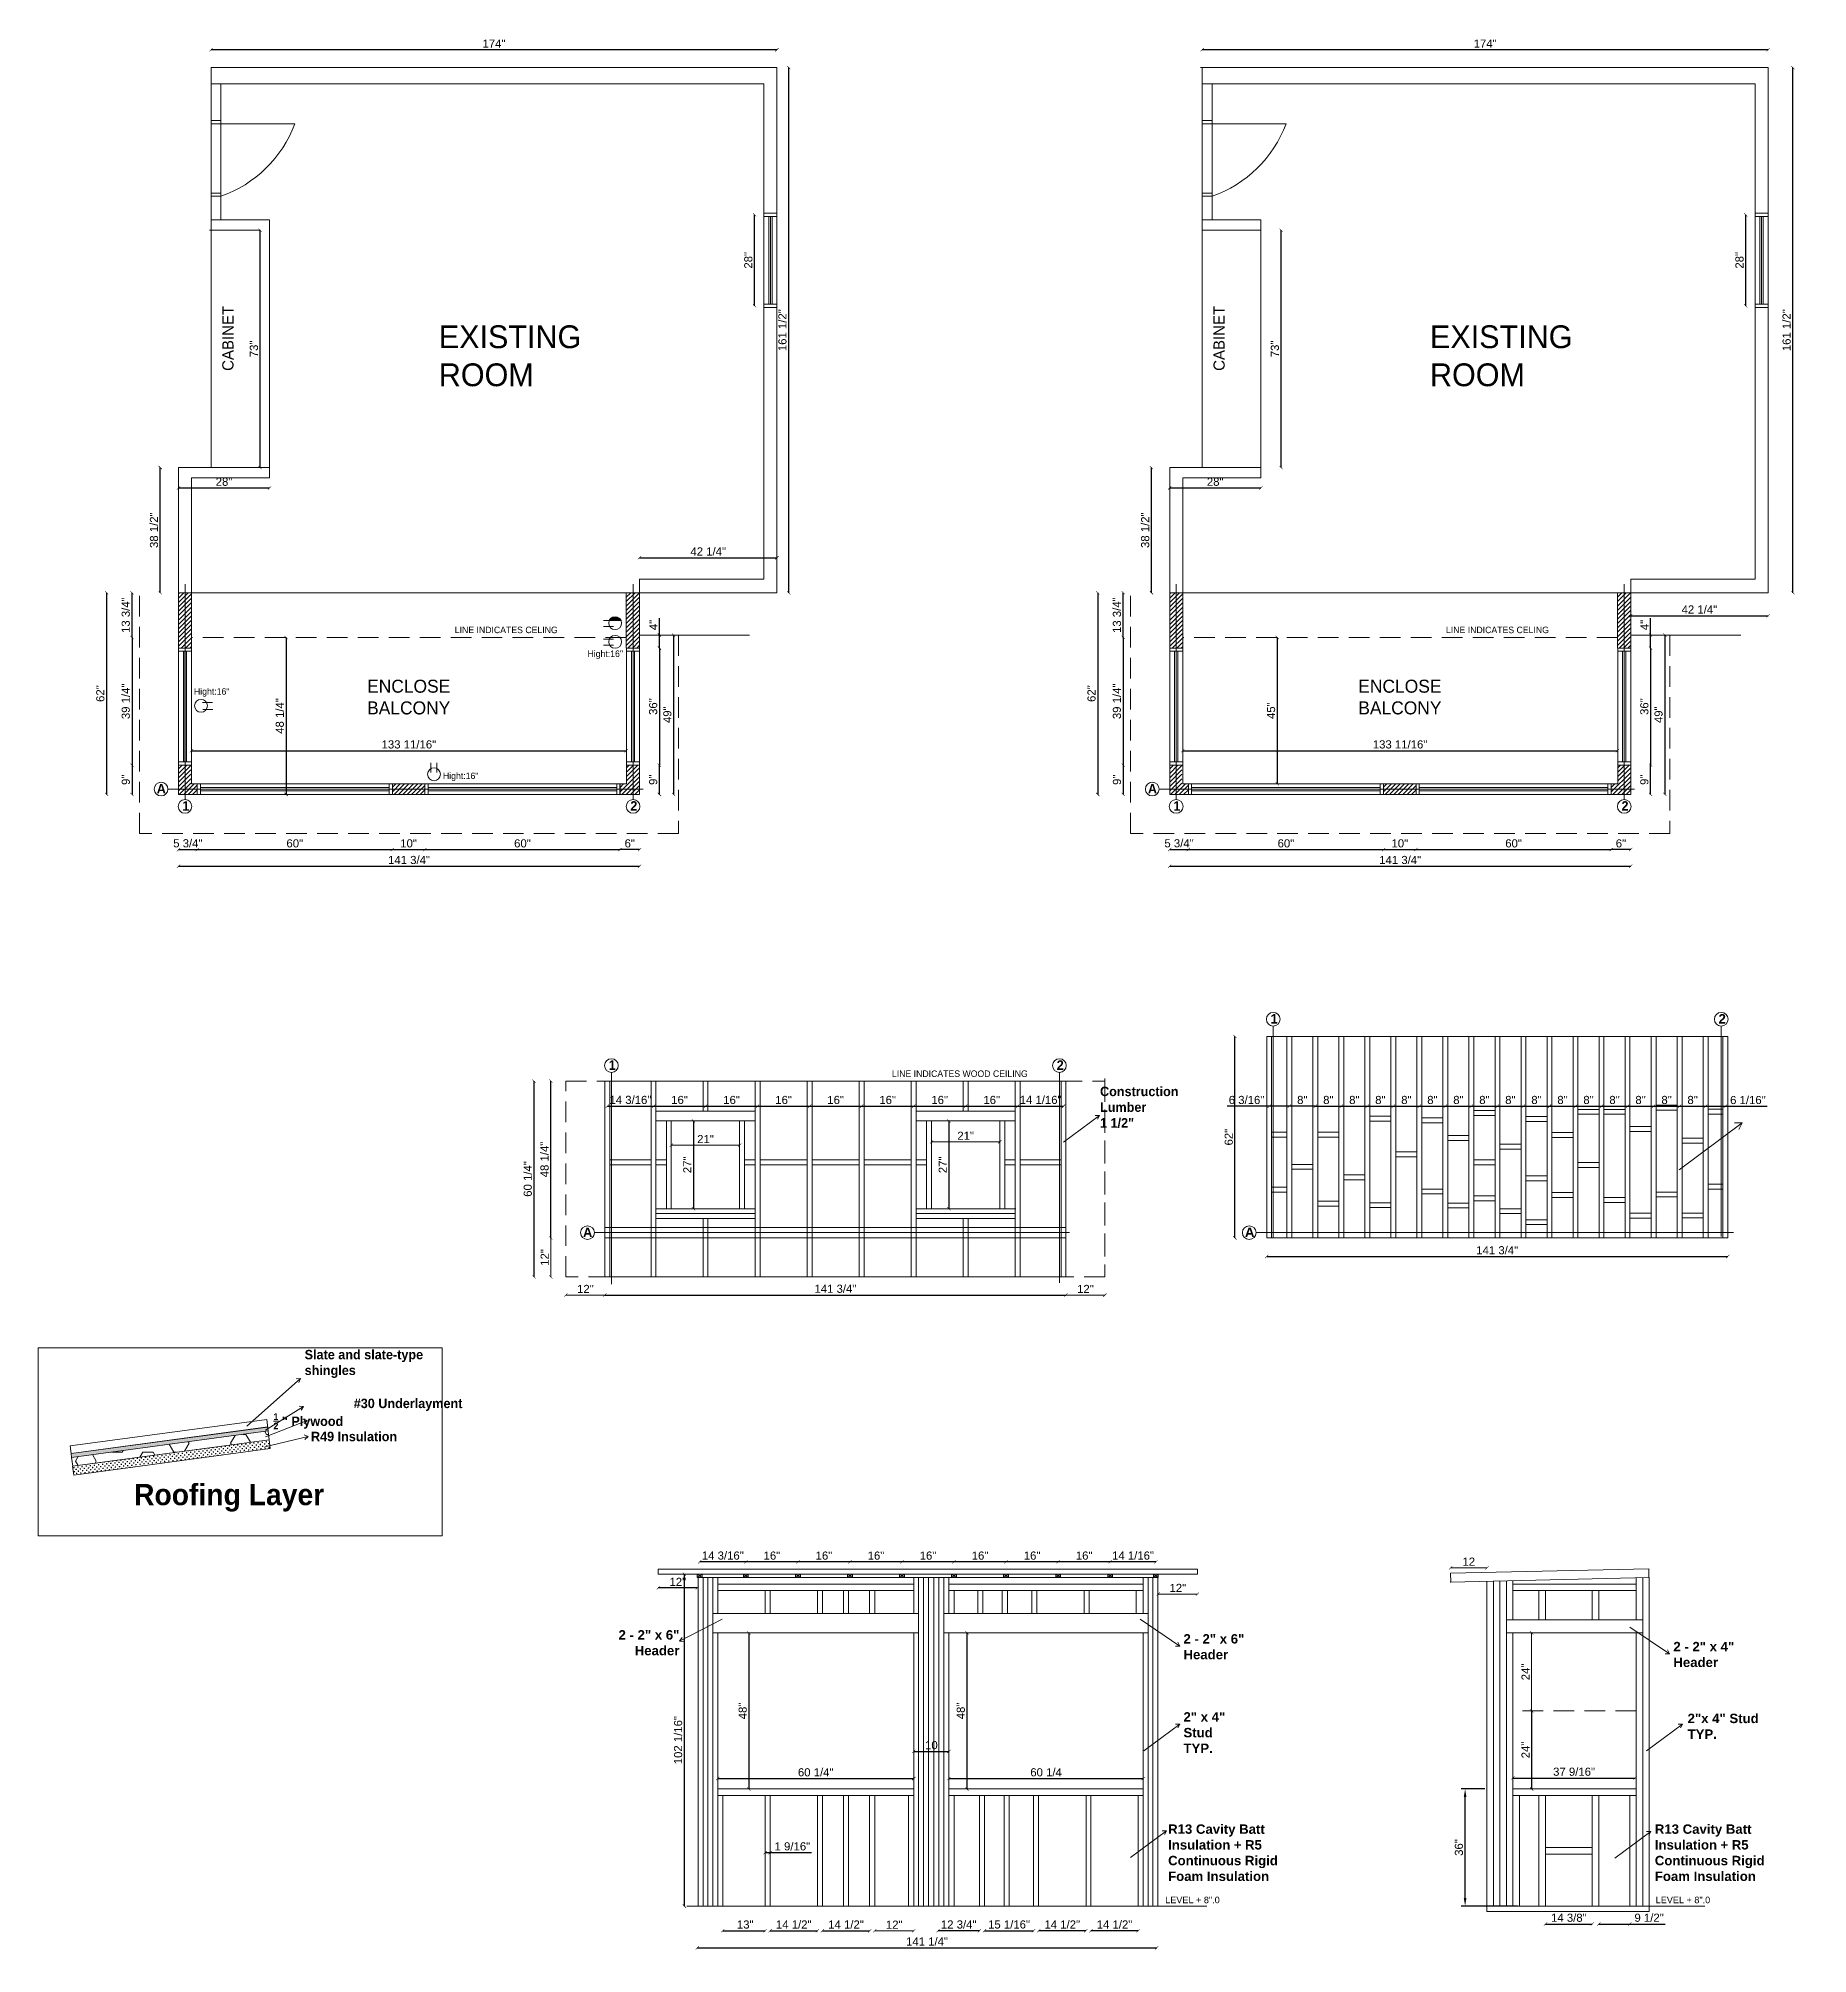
# Model space of a CAD drawing. Header units: millimetres. Extents: x 2124 to 4027, y 208 to 1400.
# Drawn here: x 2681 to 3225, y 408 to 997 of the extents above; entities that cross this region are included whole.
import ezdxf

# ---------------------------------------------------------------- set-up
doc = ezdxf.new("R2010")
doc.units = ezdxf.units.MM
doc.linetypes.add('HIDDEN', pattern=[9.525, 6.35, -3.175])
doc.layers.get('0').update_dxf_attribs({"lineweight": 0})
for name, color, linetype, lineweight in [('ANNO-DIM', 7, 'Continuous', 0), ('ANNO-TEXT', 7, 'Continuous', 0), ('ARC-DOOR AND WINDOWS', 8, 'Continuous', 5), ('ARC-HIDDEN LINES', 7, 'HIDDEN', 0), ('ARC-STRUCTURAL WALL', 5, 'Continuous', 20)]:
    doc.layers.add(name, color=color, linetype=linetype, lineweight=lineweight)
doc.layers.add('ARC-HATCH', color=7, linetype='Continuous', lineweight=0, true_color=0x858585)
doc.styles.get("Standard").update_dxf_attribs({"font": 'arial.ttf'})
doc.styles.add('TITTLE SPACES', font='', dxfattribs={"height": 4})
doc.styles.add('TITTLES', font='', dxfattribs={"height": 2.9})
doc.styles.get('TITTLE SPACES').set_extended_font_data('Century Gothic')
doc.styles.get('TITTLES').set_extended_font_data('Century Gothic', bold=True)
doc.dimstyles.new('Annotative', dxfattribs={"dimscale": 0, "dimtxt": 2.5, "dimasz": 2.5, "dimexe": 1.25, "dimexo": 0.625, "dimtad": 1, "dimtxsty": 'Standard', "dimcen": 2.5, "dimadec": 0, "dimazin": 0, "dimtfac": 1, "dimtmove": 0, "dimatfit": 3, "dimfxl": 1, "dimarcsym": 0})
doc.dimstyles.new('LILI - INCHES', dxfattribs={"dimscale": 0, "dimtxt": 2.5, "dimasz": 1, "dimexe": 1.25, "dimexo": 0.625, "dimtad": 1, "dimdec": 4, "dimzin": 1, "dimlunit": 5, "dimtxsty": 'Standard', "dimblk": 'ARCHTICK', "dimcen": 2.5, "dimse1": 1, "dimse2": 1, "dimadec": 0, "dimazin": 0, "dimtfac": 1, "dimtdec": 4, "dimtmove": 0, "dimatfit": 3, "dimldrblk": 'ARCHTICK', "dimfxl": 1, "dimfrac": 2, "dimarcsym": 0})

msp = doc.modelspace()

# ---------------------------------------------------------------- texts
at = {"style": 'TITTLES'}
for s, width, gutter_width, insert, char_height, attachment_point in [('A', 1.3582983, 14.5, (2717.07093, 767.62794), 2.9, 1), ('A', 1.3582983, 14.5, (3021.82989, 767.62794), 2.9, 1), ('1', 1.3582983, 14.5, (2724.94402, 762.33174), 2.9, 1), ('2', 1.3582983, 14.5, (2862.69402, 762.33174), 2.9, 1), ('1', 1.3582983, 14.5, (3029.70298, 762.33174), 2.9, 1), ('2', 1.3582983, 14.5, (3167.45298, 762.33174), 2.9, 1), ('{\\fArial|b1|i0|c0|p34;1}', 1.3582983, 14.5, (3059.53871, 696.84977), 2.9, 1), ('{\\fArial|b1|i0|c0|p34;2}', 1.3582983, 14.5, (3197.28871, 696.84977), 2.9, 1), ('1', 1.3582983, 14.5, (2856.0491, 682.6188), 2.9, 1), ('2', 1.3582983, 14.5, (2993.7991, 682.6188), 2.9, 1), ('Construction\\PLumber\\P1 1/2"', 14.5070968, 14.5, (3007.11608, 674.53151), 2.9, 1), ('A', 1.3582983, 14.5, (2848.17601, 631.23151), 2.9, 1), ('{\\fArial|b1|i0|c0|p34;A}', 1.3582983, 14.5, (3051.66562, 631.23151), 2.9, 1), ('Slate and slate-type shingles', 38.5701906, 14.5, (2762.55636, 593.60296), 2.9, 1), ('#30 Underlayment', 37.4210848, 14.5, (2777.65314, 578.59593), 2.9, 1), ('\\A1;\\pxt0;{\\H0.7x;\\S1/2;} " Plywood', 28.6036906, 14.5, (2752.97818, 574.08322), 2.9, 1), ('R49 Insulation', 28.6036906, 14.5, (2764.5029, 568.42256), 2.9, 1), ('Roofing Layer', 69.5536673, 32.52537, (2710.09745, 552.34858), 6.5050733, 1), ('{\\fArial|b1|i0|c0|p34;2 - 2" x 6"\\PHeader}', 31.1408064, 14.5, (2877.78318, 507.41181), 2.9, 3), ('{\\fArial|b1|i0|c0|p34;2 - 2" x 6"\\PHeader}', 31.1408064, 14.5, (3032.77319, 506.1871), 2.9, 1), ('{\\fArial|b1|i0|c0|p34;2 - 2" x 4"\\PHeader}', 31.1408064, 14.5, (3183.40288, 503.79703), 2.9, 1), ('{\\fArial|b1|i0|c0|p34;2" x 4" Stud TYP.}', 18.3428723, 14.5, (3032.77319, 482.18397), 2.9, 1), ('{\\fArial|b1|i0|c0|p34;2"x 4" Stud TYP.}', 22.2518176, 14.5, (3187.77945, 481.72088), 2.9, 1), ('{\\fArial|b1|i0|c0|p34;R13 Cavity Batt\\PInsulation} {\\fArial|b1|i0|c0|p34;+} {\\fArial|b1|i0|c0|p34;R5 Continuous Rigid Foam Insulation}  ', 41.7107416, 14.5, (3028.04915, 447.67798), 2.9, 1), ('{\\fArial|b1|i0|c0|p34;R13 Cavity Batt\\PInsulation} {\\fArial|b1|i0|c0|p34;+} {\\fArial|b1|i0|c0|p34;R5 Continuous Rigid Foam Insulation}  ', 41.7107416, 14.5, (3177.7016, 447.67798), 2.9, 1)]:
    msp.add_mtext_dynamic_manual_height_columns(s, width=width, gutter_width=gutter_width, heights=[0], dxfattribs=dict(at, insert=insert, char_height=char_height, attachment_point=attachment_point))
at = {"char_height": 2, "attachment_point": 1, "style": 'TITTLE SPACES'}
for insert, width in [((3027.16265, 425.43579), 44.7136172), ((3177.96941, 425.43579), 16.5491487)]:
    msp.add_mtext('{\\fArial|b0|i0|c0|p34;LEVEL + 8".0}', dxfattribs=dict(at, insert=insert, width=width))
at = {"layer": 'ANNO-TEXT', "char_height": 3.4494, "width": 40.0703006, "attachment_point": 1, "rotation": 90, "style": 'TITTLE SPACES'}
for insert in [(2737.23657, 894.6703), (3041.99553, 894.6703)]:
    msp.add_mtext('CABINET', dxfattribs=dict(at, insert=insert))
at = {"layer": 'ANNO-TEXT', "attachment_point": 1, "style": 'TITTLE SPACES'}
for s, insert, char_height, width in [('EXISTING \\PROOM', (2803.80694, 908.67121), 7.018684, 81.5332444), ('EXISTING \\PROOM', (3108.5659, 908.67121), 7.018684, 81.5332444), ('LINE INDICATES CELING', (2808.72137, 816.00727), 2, 44.7136172), ('LINE INDICATES CELING', (3113.48033, 816.00727), 2, 44.7136172), ('Hight:16"', (2849.52289, 808.69603), 2, 44.7136172), ('Hight:16"', (2728.52789, 797.08139), 2, 44.7136172), ('Hight:16"', (2805.08778, 771.13013), 2, 44.7136172), ('LINE INDICATES WOOD CEILING', (2943.13489, 679.53631), 2, 44.7136172)]:
    msp.add_mtext(s, dxfattribs=dict(at, insert=insert, char_height=char_height, width=width))
at = {"layer": 'ANNO-TEXT', "char_height": 4, "attachment_point": 1, "style": 'TITTLE SPACES'}
for insert in [(2781.77087, 799.69778), (3086.52984, 799.69778)]:
    msp.add_mtext_dynamic_manual_height_columns('ENCLOSE BALCONY', width=37.657116, gutter_width=150, heights=[0], dxfattribs=dict(at, insert=insert))

# ---------------------------------------------------------------- blocks, each defined once
blk = doc.blocks.new('ventana1')
at = {"layer": 'ARC-DOOR AND WINDOWS'}
for points in [[(3028.28, 804.42), (3032.28, 804.42), (3032.28, 803.42), (3028.28, 803.42)], [(3030.78, 769.42), (3030.78, 803.42), (3029.78, 803.42), (3029.78, 769.42)], [(3028.28, 768.42), (3032.28, 768.42), (3032.28, 769.42), (3028.28, 769.42)]]:
    blk.add_lwpolyline(points, close=True, dxfattribs=at)
for points in [[(3032.28, 769.42), (3032.28, 803.42), (3028.28, 803.42), (3028.28, 769.42), (3032.28, 769.42)], [(3030.28, 803.42), (3030.28, 769.42)]]:
    blk.add_lwpolyline(points, dxfattribs=at)
blk = doc.blocks.new('ventana2')
at = {"layer": 'ARC-DOOR AND WINDOWS'}
for points in [[(3034.28, 767.67), (3034.28, 764.42), (3035.28, 764.42), (3035.28, 767.67)], [(3035.28, 765.54), (3093.28, 765.54), (3093.28, 766.54), (3035.28, 766.54)], [(3094.28, 767.67), (3094.28, 764.42), (3093.28, 764.42), (3093.28, 767.67)]]:
    blk.add_lwpolyline(points, close=True, dxfattribs=at)
for points in [[(3035.28, 764.42), (3093.28, 764.42), (3093.28, 767.67), (3035.28, 767.67), (3035.28, 764.42)], [(3093.28, 766.04), (3035.28, 766.04)]]:
    blk.add_lwpolyline(points, dxfattribs=at)
blk = doc.blocks.new('_ArchTick')
at = {"color": 0, "linetype": 'ByBlock', "const_width": 0.15}
blk.add_lwpolyline([(-0.5, -0.5), (0.5, 0.5)], dxfattribs=at)
blk = doc.blocks.new('*D17')
at = {"layer": 'ANNO-DIM', "color": 0, "lineweight": -2, "transparency": 16777216}
blk.add_line((3032.53, 777.86), (3166.2, 777.86), dxfattribs=at)
at = {"layer": 'Defpoints', "color": 0, "transparency": 16777216}
for p in [(3032.53, 777.86), (3166.2, 777.86), (3166.2, 777.86)]:
    blk.add_point(p, dxfattribs=at)
at = {"layer": 'ANNO-DIM', "color": 0, "lineweight": -2, "transparency": 16777216, "rotation": 180}
blk.add_blockref('_ArchTick', (3032.53, 777.86), dxfattribs=at)
at = {"layer": 'ANNO-DIM', "color": 0, "lineweight": -2, "transparency": 16777216}
blk.add_blockref('_ArchTick', (3166.2, 777.86), dxfattribs=at)
at = {"layer": 'ANNO-DIM', "color": 0, "transparency": 16777216, "insert": (3099.37, 779.78), "char_height": 2.5, "attachment_point": 5}
blk.add_mtext('133 11/16"', dxfattribs=at)
blk = doc.blocks.new('*D18')
at = {"layer": 'ANNO-DIM', "color": 0, "lineweight": -2, "transparency": 16777216}
blk.add_line((3006.41, 826.42), (3006.41, 764.42), dxfattribs=at)
at = {"layer": 'Defpoints', "color": 0, "transparency": 16777216}
for p in [(3028.53, 826.42), (3006.41, 764.42), (3028.53, 764.42)]:
    blk.add_point(p, dxfattribs=at)
at = {"layer": 'ANNO-DIM', "color": 0, "lineweight": -2, "transparency": 16777216}
for p, rotation in [((3006.41, 826.42), 90), ((3006.41, 764.42), 270)]:
    blk.add_blockref('_ArchTick', p, dxfattribs=dict(at, rotation=rotation))
at = {"layer": 'ANNO-DIM', "color": 0, "transparency": 16777216, "insert": (3004.51, 795.42), "char_height": 2.5, "attachment_point": 5, "rotation": 90}
blk.add_mtext('62"', dxfattribs=at)
blk = doc.blocks.new('*D19')
at = {"layer": 'ANNO-DIM', "color": 0, "lineweight": -2, "transparency": 16777216}
blk.add_line((3028.53, 742.32), (3170.28, 742.32), dxfattribs=at)
at = {"layer": 'Defpoints', "color": 0, "transparency": 16777216}
for p in [(3028.53, 764.42), (3170.28, 764.42), (3170.28, 742.32)]:
    blk.add_point(p, dxfattribs=at)
at = {"layer": 'ANNO-DIM', "color": 0, "lineweight": -2, "transparency": 16777216, "rotation": 180}
blk.add_blockref('_ArchTick', (3028.53, 742.32), dxfattribs=at)
at = {"layer": 'ANNO-DIM', "color": 0, "lineweight": -2, "transparency": 16777216}
blk.add_blockref('_ArchTick', (3170.28, 742.32), dxfattribs=at)
at = {"layer": 'ANNO-DIM', "color": 0, "transparency": 16777216, "insert": (3099.41, 744.24), "char_height": 2.5, "attachment_point": 5}
blk.add_mtext('141 3/4"', dxfattribs=at)
blk = doc.blocks.new('*D20')
at = {"layer": 'ANNO-DIM', "color": 0, "lineweight": -2, "transparency": 16777216}
blk.add_line((3034.28, 747.45), (3094.28, 747.45), dxfattribs=at)
at = {"layer": 'Defpoints', "color": 0, "transparency": 16777216}
for p in [(3034.28, 764.42), (3094.28, 764.42), (3094.28, 747.45)]:
    blk.add_point(p, dxfattribs=at)
at = {"layer": 'ANNO-DIM', "color": 0, "lineweight": -2, "transparency": 16777216, "rotation": 180}
blk.add_blockref('_ArchTick', (3034.28, 747.45), dxfattribs=at)
at = {"layer": 'ANNO-DIM', "color": 0, "lineweight": -2, "transparency": 16777216}
blk.add_blockref('_ArchTick', (3094.28, 747.45), dxfattribs=at)
at = {"layer": 'ANNO-DIM', "color": 0, "transparency": 16777216, "insert": (3064.28, 749.35), "char_height": 2.5, "attachment_point": 5}
blk.add_mtext('60"', dxfattribs=at)
blk = doc.blocks.new('*D21')
at = {"layer": 'ANNO-DIM', "color": 0, "lineweight": -2, "transparency": 16777216}
blk.add_line((3094.28, 747.45), (3104.28, 747.45), dxfattribs=at)
at = {"layer": 'Defpoints', "color": 0, "transparency": 16777216}
for p in [(3094.28, 764.42), (3104.28, 764.42), (3104.28, 747.45)]:
    blk.add_point(p, dxfattribs=at)
at = {"layer": 'ANNO-DIM', "color": 0, "lineweight": -2, "transparency": 16777216, "rotation": 180}
blk.add_blockref('_ArchTick', (3094.28, 747.45), dxfattribs=at)
at = {"layer": 'ANNO-DIM', "color": 0, "lineweight": -2, "transparency": 16777216}
blk.add_blockref('_ArchTick', (3104.28, 747.45), dxfattribs=at)
at = {"layer": 'ANNO-DIM', "color": 0, "transparency": 16777216, "insert": (3099.28, 749.35), "char_height": 2.5, "attachment_point": 5}
blk.add_mtext('10"', dxfattribs=at)
blk = doc.blocks.new('*D22')
at = {"layer": 'ANNO-DIM', "color": 0, "lineweight": -2, "transparency": 16777216}
blk.add_line((3104.28, 747.45), (3164.28, 747.45), dxfattribs=at)
at = {"layer": 'Defpoints', "color": 0, "transparency": 16777216}
for p in [(3104.28, 764.42), (3164.28, 764.42), (3164.28, 747.45)]:
    blk.add_point(p, dxfattribs=at)
at = {"layer": 'ANNO-DIM', "color": 0, "lineweight": -2, "transparency": 16777216, "rotation": 180}
blk.add_blockref('_ArchTick', (3104.28, 747.45), dxfattribs=at)
at = {"layer": 'ANNO-DIM', "color": 0, "lineweight": -2, "transparency": 16777216}
blk.add_blockref('_ArchTick', (3164.28, 747.45), dxfattribs=at)
at = {"layer": 'ANNO-DIM', "color": 0, "transparency": 16777216, "insert": (3134.28, 749.35), "char_height": 2.5, "attachment_point": 5}
blk.add_mtext('60"', dxfattribs=at)
blk = doc.blocks.new('*D23')
at = {"layer": 'ANNO-DIM', "color": 0, "lineweight": -2, "transparency": 16777216}
blk.add_line((3014.24, 812.67), (3014.24, 773.42), dxfattribs=at)
at = {"layer": 'Defpoints', "color": 0, "transparency": 16777216}
for p in [(3032.53, 812.67), (3014.24, 773.42), (3028.53, 773.42)]:
    blk.add_point(p, dxfattribs=at)
at = {"layer": 'ANNO-DIM', "color": 0, "lineweight": -2, "transparency": 16777216}
for p, rotation in [((3014.24, 812.67), 90), ((3014.24, 773.42), 270)]:
    blk.add_blockref('_ArchTick', p, dxfattribs=dict(at, rotation=rotation))
at = {"layer": 'ANNO-DIM', "color": 0, "transparency": 16777216, "insert": (3012.32, 793.04), "char_height": 2.5, "attachment_point": 5, "rotation": 90}
blk.add_mtext('39 1/4"', dxfattribs=at)
blk = doc.blocks.new('*D24')
at = {"layer": 'ANNO-DIM', "color": 0, "lineweight": -2, "transparency": 16777216}
blk.add_line((3061.61, 812.67), (3061.61, 767.67), dxfattribs=at)
at = {"layer": 'Defpoints', "color": 0, "transparency": 16777216}
for p in [(3032.53, 812.67), (3032.53, 767.67), (3061.61, 767.67)]:
    blk.add_point(p, dxfattribs=at)
at = {"layer": 'ANNO-DIM', "color": 0, "lineweight": -2, "transparency": 16777216}
for p, rotation in [((3061.61, 812.67), 90), ((3061.61, 767.67), 270)]:
    blk.add_blockref('_ArchTick', p, dxfattribs=dict(at, rotation=rotation))
at = {"layer": 'ANNO-DIM', "color": 0, "transparency": 16777216, "insert": (3059.71, 790.17), "char_height": 2.5, "attachment_point": 5, "rotation": 90}
blk.add_mtext('45"', dxfattribs=at)
blk = doc.blocks.new('*D25')
at = {"layer": 'ANNO-DIM', "color": 0, "lineweight": -2, "transparency": 16777216}
blk.add_line((3176.39, 809.42), (3176.39, 773.42), dxfattribs=at)
at = {"layer": 'Defpoints', "color": 0, "transparency": 16777216}
for p in [(3170.28, 809.42), (3170.28, 773.42), (3176.39, 773.42)]:
    blk.add_point(p, dxfattribs=at)
at = {"layer": 'ANNO-DIM', "color": 0, "lineweight": -2, "transparency": 16777216}
for p, rotation in [((3176.39, 809.42), 90), ((3176.39, 773.42), 270)]:
    blk.add_blockref('_ArchTick', p, dxfattribs=dict(at, rotation=rotation))
at = {"layer": 'ANNO-DIM', "color": 0, "transparency": 16777216, "insert": (3174.49, 791.42), "char_height": 2.5, "attachment_point": 5, "rotation": 90}
blk.add_mtext('36"', dxfattribs=at)
blk = doc.blocks.new('*D26')
at = {"layer": 'ANNO-DIM', "color": 0, "lineweight": -2, "transparency": 16777216}
blk.add_line((3180.76, 813.42), (3180.76, 764.42), dxfattribs=at)
at = {"layer": 'Defpoints', "color": 0, "transparency": 16777216}
for p in [(3170.28, 813.42), (3170.28, 764.42), (3180.76, 764.42)]:
    blk.add_point(p, dxfattribs=at)
at = {"layer": 'ANNO-DIM', "color": 0, "lineweight": -2, "transparency": 16777216}
for p, rotation in [((3180.76, 813.42), 90), ((3180.76, 764.42), 270)]:
    blk.add_blockref('_ArchTick', p, dxfattribs=dict(at, rotation=rotation))
at = {"layer": 'ANNO-DIM', "color": 0, "transparency": 16777216, "insert": (3178.86, 788.92), "char_height": 2.5, "attachment_point": 5, "rotation": 90}
blk.add_mtext('49"', dxfattribs=at)
blk = doc.blocks.new('*D27')
at = {"layer": 'ANNO-DIM', "color": 0, "lineweight": -2, "transparency": 16777216}
blk.add_line((3170.28, 747.45), (3164.28, 747.45), dxfattribs=at)
at = {"layer": 'Defpoints', "color": 0, "transparency": 16777216}
for p in [(3164.28, 764.42), (3170.28, 764.42), (3164.28, 747.45)]:
    blk.add_point(p, dxfattribs=at)
at = {"layer": 'ANNO-DIM', "color": 0, "lineweight": -2, "transparency": 16777216, "rotation": 180}
blk.add_blockref('_ArchTick', (3164.28, 747.45), dxfattribs=at)
at = {"layer": 'ANNO-DIM', "color": 0, "lineweight": -2, "transparency": 16777216}
blk.add_blockref('_ArchTick', (3170.28, 747.45), dxfattribs=at)
at = {"layer": 'ANNO-DIM', "color": 0, "transparency": 16777216, "insert": (3167.28, 749.35), "char_height": 2.5, "attachment_point": 5}
blk.add_mtext('6"', dxfattribs=at)
blk = doc.blocks.new('*D28')
at = {"layer": 'ANNO-DIM', "color": 0, "lineweight": -2, "transparency": 16777216}
blk.add_line((3028.53, 747.45), (3034.28, 747.45), dxfattribs=at)
at = {"layer": 'Defpoints', "color": 0, "transparency": 16777216}
for p in [(3028.53, 764.42), (3034.28, 764.42), (3034.28, 747.45)]:
    blk.add_point(p, dxfattribs=at)
at = {"layer": 'ANNO-DIM', "color": 0, "lineweight": -2, "transparency": 16777216, "rotation": 180}
blk.add_blockref('_ArchTick', (3028.53, 747.45), dxfattribs=at)
at = {"layer": 'ANNO-DIM', "color": 0, "lineweight": -2, "transparency": 16777216}
blk.add_blockref('_ArchTick', (3034.28, 747.45), dxfattribs=at)
at = {"layer": 'ANNO-DIM', "color": 0, "transparency": 16777216, "insert": (3031.41, 749.37), "char_height": 2.5, "attachment_point": 5}
blk.add_mtext('5 3/4"', dxfattribs=at)
blk = doc.blocks.new('*D29')
at = {"layer": 'ANNO-DIM', "color": 0, "lineweight": -2, "transparency": 16777216}
blk.add_line((3014.24, 773.42), (3014.24, 764.42), dxfattribs=at)
at = {"layer": 'Defpoints', "color": 0, "transparency": 16777216}
for p in [(3028.53, 773.42), (3014.24, 764.42), (3028.53, 764.42)]:
    blk.add_point(p, dxfattribs=at)
at = {"layer": 'ANNO-DIM', "color": 0, "lineweight": -2, "transparency": 16777216}
for p, rotation in [((3014.24, 773.42), 90), ((3014.24, 764.42), 270)]:
    blk.add_blockref('_ArchTick', p, dxfattribs=dict(at, rotation=rotation))
at = {"layer": 'ANNO-DIM', "color": 0, "transparency": 16777216, "insert": (3012.33, 768.92), "char_height": 2.5, "attachment_point": 5, "rotation": 90}
blk.add_mtext('9"', dxfattribs=at)
blk = doc.blocks.new('*D9')
at = {"layer": 'ANNO-DIM', "color": 0, "lineweight": -2, "transparency": 16777216}
blk.add_line((3176.39, 764.42), (3176.39, 773.42), dxfattribs=at)
at = {"layer": 'Defpoints', "color": 0, "transparency": 16777216}
for p in [(3170.28, 773.42), (3176.39, 773.42), (3170.28, 764.42)]:
    blk.add_point(p, dxfattribs=at)
at = {"layer": 'ANNO-DIM', "color": 0, "lineweight": -2, "transparency": 16777216}
for p, rotation in [((3176.39, 773.42), 90), ((3176.39, 764.42), 270)]:
    blk.add_blockref('_ArchTick', p, dxfattribs=dict(at, rotation=rotation))
at = {"layer": 'ANNO-DIM', "color": 0, "transparency": 16777216, "insert": (3174.49, 768.92), "char_height": 2.5, "attachment_point": 5, "rotation": 90}
blk.add_mtext('9"', dxfattribs=at)
blk = doc.blocks.new('*D10')
at = {"layer": 'Defpoints', "color": 0, "lineweight": -2, "transparency": 16777216}
for p, q in [((3176.39, 813.42), (3176.39, 818.64)), ((3176.39, 809.42), (3176.39, 813.42))]:
    blk.add_line(p, q, dxfattribs=at)
at = {"layer": 'Defpoints', "color": 0, "transparency": 16777216}
for p in [(3176.39, 813.42), (3176.39, 813.42), (3176.39, 809.42)]:
    blk.add_point(p, dxfattribs=at)
at = {"layer": 'Defpoints', "color": 0, "lineweight": -2, "transparency": 16777216}
for p, rotation in [((3176.39, 813.42), 90), ((3176.39, 809.42), 270)]:
    blk.add_blockref('_ArchTick', p, dxfattribs=dict(at, rotation=rotation))
at = {"layer": 'Defpoints', "color": 0, "transparency": 16777216, "insert": (3174.52, 816.53), "char_height": 2.5, "attachment_point": 5, "rotation": 90}
blk.add_mtext('4"', dxfattribs=at)
blk = doc.blocks.new('*D61')
at = {"color": 0, "lineweight": -2, "transparency": 16777216}
blk.add_line((2854.88, 610.46), (2996.63, 610.46), dxfattribs=at)
at = {"layer": 'Defpoints', "color": 0, "transparency": 16777216}
for p in [(2854.88, 616.02), (2996.63, 616.02), (2996.63, 610.46)]:
    blk.add_point(p, dxfattribs=at)
at = {"color": 0, "lineweight": -2, "transparency": 16777216, "rotation": 180}
blk.add_blockref('_ArchTick', (2854.88, 610.46), dxfattribs=at)
at = {"color": 0, "lineweight": -2, "transparency": 16777216}
blk.add_blockref('_ArchTick', (2996.63, 610.46), dxfattribs=at)
at = {"color": 0, "transparency": 16777216, "insert": (2925.75, 612.38), "char_height": 2.5, "attachment_point": 5}
blk.add_mtext('141 3/4"', dxfattribs=at)
blk = doc.blocks.new('*D64')
at = {"color": 0, "lineweight": -2, "transparency": 16777216}
blk.add_line((2838.24, 628.02), (2838.24, 676.27), dxfattribs=at)
at = {"layer": 'Defpoints', "color": 0, "transparency": 16777216}
for p in [(2838.24, 676.27), (2854.88, 676.27), (2854.88, 628.02)]:
    blk.add_point(p, dxfattribs=at)
at = {"color": 0, "lineweight": -2, "transparency": 16777216}
for p, rotation in [((2838.24, 676.27), 90), ((2838.24, 628.02), 270)]:
    blk.add_blockref('_ArchTick', p, dxfattribs=dict(at, rotation=rotation))
at = {"color": 0, "transparency": 16777216, "insert": (2836.32, 652.15), "char_height": 2.5, "attachment_point": 5, "rotation": 90}
blk.add_mtext('48 1/4"', dxfattribs=at)
blk = doc.blocks.new('*D66')
at = {"color": 0, "lineweight": -2, "transparency": 16777216}
blk.add_line((2885.82, 668.54), (2901.82, 668.54), dxfattribs=at)
at = {"layer": 'Defpoints', "color": 0, "transparency": 16777216}
for p in [(2885.82, 668.54), (2901.82, 668.54), (2901.82, 668.54)]:
    blk.add_point(p, dxfattribs=at)
at = {"color": 0, "lineweight": -2, "transparency": 16777216, "rotation": 180}
blk.add_blockref('_ArchTick', (2885.82, 668.54), dxfattribs=at)
at = {"color": 0, "lineweight": -2, "transparency": 16777216}
blk.add_blockref('_ArchTick', (2901.82, 668.54), dxfattribs=at)
at = {"color": 0, "transparency": 16777216, "insert": (2893.82, 670.44), "char_height": 2.5, "attachment_point": 5}
blk.add_mtext('16"', dxfattribs=at)
blk = doc.blocks.new('*D68')
at = {"color": 0, "lineweight": -2, "transparency": 16777216}
blk.add_line((2933.82, 668.54), (2949.82, 668.54), dxfattribs=at)
at = {"layer": 'Defpoints', "color": 0, "transparency": 16777216}
for p in [(2933.82, 676.27), (2949.82, 668.54), (2949.82, 668.54)]:
    blk.add_point(p, dxfattribs=at)
at = {"color": 0, "lineweight": -2, "transparency": 16777216, "rotation": 180}
blk.add_blockref('_ArchTick', (2933.82, 668.54), dxfattribs=at)
at = {"color": 0, "lineweight": -2, "transparency": 16777216}
blk.add_blockref('_ArchTick', (2949.82, 668.54), dxfattribs=at)
at = {"color": 0, "transparency": 16777216, "insert": (2941.82, 670.44), "char_height": 2.5, "attachment_point": 5}
blk.add_mtext('16"', dxfattribs=at)
blk = doc.blocks.new('*D69')
at = {"color": 0, "lineweight": -2, "transparency": 16777216}
blk.add_line((2949.82, 668.54), (2965.82, 668.54), dxfattribs=at)
at = {"layer": 'Defpoints', "color": 0, "transparency": 16777216}
for p in [(2965.82, 676.27), (2949.82, 668.54), (2965.82, 668.54)]:
    blk.add_point(p, dxfattribs=at)
at = {"color": 0, "lineweight": -2, "transparency": 16777216, "rotation": 180}
blk.add_blockref('_ArchTick', (2949.82, 668.54), dxfattribs=at)
at = {"color": 0, "lineweight": -2, "transparency": 16777216}
blk.add_blockref('_ArchTick', (2965.82, 668.54), dxfattribs=at)
at = {"color": 0, "transparency": 16777216, "insert": (2957.82, 670.44), "char_height": 2.5, "attachment_point": 5}
blk.add_mtext('16"', dxfattribs=at)
blk = doc.blocks.new('*D70')
at = {"color": 0, "lineweight": -2, "transparency": 16777216}
blk.add_line((2965.82, 668.54), (2981.82, 668.54), dxfattribs=at)
at = {"layer": 'Defpoints', "color": 0, "transparency": 16777216}
for p in [(2981.82, 676.27), (2965.82, 668.54), (2981.82, 668.54)]:
    blk.add_point(p, dxfattribs=at)
at = {"color": 0, "lineweight": -2, "transparency": 16777216, "rotation": 180}
blk.add_blockref('_ArchTick', (2965.82, 668.54), dxfattribs=at)
at = {"color": 0, "lineweight": -2, "transparency": 16777216}
blk.add_blockref('_ArchTick', (2981.82, 668.54), dxfattribs=at)
at = {"color": 0, "transparency": 16777216, "insert": (2973.82, 670.44), "char_height": 2.5, "attachment_point": 5}
blk.add_mtext('16"', dxfattribs=at)
blk = doc.blocks.new('*D71')
at = {"color": 0, "lineweight": -2, "transparency": 16777216}
blk.add_line((3058.37, 622.3), (3200.12, 622.3), dxfattribs=at)
at = {"layer": 'Defpoints', "color": 0, "transparency": 16777216}
for p in [(3058.37, 627.86), (3200.12, 627.86), (3200.12, 622.3)]:
    blk.add_point(p, dxfattribs=at)
at = {"color": 0, "lineweight": -2, "transparency": 16777216, "rotation": 180}
blk.add_blockref('_ArchTick', (3058.37, 622.3), dxfattribs=at)
at = {"color": 0, "lineweight": -2, "transparency": 16777216}
blk.add_blockref('_ArchTick', (3200.12, 622.3), dxfattribs=at)
at = {"color": 0, "transparency": 16777216, "insert": (3129.24, 624.22), "char_height": 2.5, "attachment_point": 5}
blk.add_mtext('141 3/4"', dxfattribs=at)
blk = doc.blocks.new('*D72')
at = {"color": 0, "lineweight": -2, "transparency": 16777216}
blk.add_line((3048.6, 628.02), (3048.6, 690.02), dxfattribs=at)
at = {"layer": 'Defpoints', "color": 0, "transparency": 16777216}
for p in [(3048.6, 690.02), (3059.87, 690.02), (3058.37, 628.02)]:
    blk.add_point(p, dxfattribs=at)
at = {"color": 0, "lineweight": -2, "transparency": 16777216}
for p, rotation in [((3048.6, 690.02), 90), ((3048.6, 628.02), 270)]:
    blk.add_blockref('_ArchTick', p, dxfattribs=dict(at, rotation=rotation))
at = {"color": 0, "transparency": 16777216, "insert": (3046.7, 659.02), "char_height": 2.5, "attachment_point": 5, "rotation": 90}
blk.add_mtext('62"', dxfattribs=at)
blk = doc.blocks.new('*D73')
at = {"color": 0, "lineweight": -2, "transparency": 16777216}
blk.add_line((3073.31, 668.54), (3081.31, 668.54), dxfattribs=at)
at = {"layer": 'Defpoints', "color": 0, "transparency": 16777216}
for p in [(3081.31, 690.02), (3073.31, 668.54), (3081.31, 668.54)]:
    blk.add_point(p, dxfattribs=at)
at = {"color": 0, "lineweight": -2, "transparency": 16777216, "rotation": 180}
blk.add_blockref('_ArchTick', (3073.31, 668.54), dxfattribs=at)
at = {"color": 0, "lineweight": -2, "transparency": 16777216}
blk.add_blockref('_ArchTick', (3081.31, 668.54), dxfattribs=at)
at = {"color": 0, "transparency": 16777216, "insert": (3077.31, 670.44), "char_height": 2.5, "attachment_point": 5}
blk.add_mtext('8"', dxfattribs=at)
blk = doc.blocks.new('*D74')
at = {"color": 0, "lineweight": -2, "transparency": 16777216}
blk.add_line((3089.31, 668.54), (3097.31, 668.54), dxfattribs=at)
at = {"layer": 'Defpoints', "color": 0, "transparency": 16777216}
for p in [(3089.31, 668.54), (3097.31, 668.54), (3097.31, 668.54)]:
    blk.add_point(p, dxfattribs=at)
at = {"color": 0, "lineweight": -2, "transparency": 16777216, "rotation": 180}
blk.add_blockref('_ArchTick', (3089.31, 668.54), dxfattribs=at)
at = {"color": 0, "lineweight": -2, "transparency": 16777216}
blk.add_blockref('_ArchTick', (3097.31, 668.54), dxfattribs=at)
at = {"color": 0, "transparency": 16777216, "insert": (3093.31, 670.44), "char_height": 2.5, "attachment_point": 5}
blk.add_mtext('8"', dxfattribs=at)
blk = doc.blocks.new('*D75')
at = {"color": 0, "lineweight": -2, "transparency": 16777216}
blk.add_line((3105.31, 668.54), (3113.31, 668.54), dxfattribs=at)
at = {"layer": 'Defpoints', "color": 0, "transparency": 16777216}
for p in [(3113.31, 690.02), (3105.31, 668.54), (3113.31, 668.54)]:
    blk.add_point(p, dxfattribs=at)
at = {"color": 0, "lineweight": -2, "transparency": 16777216, "rotation": 180}
blk.add_blockref('_ArchTick', (3105.31, 668.54), dxfattribs=at)
at = {"color": 0, "lineweight": -2, "transparency": 16777216}
blk.add_blockref('_ArchTick', (3113.31, 668.54), dxfattribs=at)
at = {"color": 0, "transparency": 16777216, "insert": (3109.31, 670.44), "char_height": 2.5, "attachment_point": 5}
blk.add_mtext('8"', dxfattribs=at)
blk = doc.blocks.new('*D76')
at = {"color": 0, "lineweight": -2, "transparency": 16777216}
blk.add_line((3137.31, 668.54), (3145.31, 668.54), dxfattribs=at)
at = {"layer": 'Defpoints', "color": 0, "transparency": 16777216}
for p in [(3137.31, 668.54), (3145.31, 668.54), (3145.31, 668.54)]:
    blk.add_point(p, dxfattribs=at)
at = {"color": 0, "lineweight": -2, "transparency": 16777216, "rotation": 180}
blk.add_blockref('_ArchTick', (3137.31, 668.54), dxfattribs=at)
at = {"color": 0, "lineweight": -2, "transparency": 16777216}
blk.add_blockref('_ArchTick', (3145.31, 668.54), dxfattribs=at)
at = {"color": 0, "transparency": 16777216, "insert": (3141.31, 670.44), "char_height": 2.5, "attachment_point": 5}
blk.add_mtext('8"', dxfattribs=at)
blk = doc.blocks.new('*D77')
at = {"color": 0, "lineweight": -2, "transparency": 16777216}
blk.add_line((3153.31, 668.54), (3161.31, 668.54), dxfattribs=at)
at = {"layer": 'Defpoints', "color": 0, "transparency": 16777216}
for p in [(3161.31, 690.02), (3153.31, 668.54), (3161.31, 668.54)]:
    blk.add_point(p, dxfattribs=at)
at = {"color": 0, "lineweight": -2, "transparency": 16777216, "rotation": 180}
blk.add_blockref('_ArchTick', (3153.31, 668.54), dxfattribs=at)
at = {"color": 0, "lineweight": -2, "transparency": 16777216}
blk.add_blockref('_ArchTick', (3161.31, 668.54), dxfattribs=at)
at = {"color": 0, "transparency": 16777216, "insert": (3157.31, 670.44), "char_height": 2.5, "attachment_point": 5}
blk.add_mtext('8"', dxfattribs=at)
blk = doc.blocks.new('*D78')
at = {"color": 0, "lineweight": -2, "transparency": 16777216}
blk.add_line((3169.31, 668.54), (3177.31, 668.54), dxfattribs=at)
at = {"layer": 'Defpoints', "color": 0, "transparency": 16777216}
for p in [(3177.31, 690.02), (3169.31, 668.54), (3177.31, 668.54)]:
    blk.add_point(p, dxfattribs=at)
at = {"color": 0, "lineweight": -2, "transparency": 16777216, "rotation": 180}
blk.add_blockref('_ArchTick', (3169.31, 668.54), dxfattribs=at)
at = {"color": 0, "lineweight": -2, "transparency": 16777216}
blk.add_blockref('_ArchTick', (3177.31, 668.54), dxfattribs=at)
at = {"color": 0, "transparency": 16777216, "insert": (3173.31, 670.44), "char_height": 2.5, "attachment_point": 5}
blk.add_mtext('8"', dxfattribs=at)
blk = doc.blocks.new('*D79')
at = {"color": 0, "lineweight": -2, "transparency": 16777216}
for p, q in [((3125.45, 458.56), (3118.12, 458.56)), ((3119.37, 425.06), (3119.37, 456.06)), ((3135.45, 422.56), (3118.12, 422.56))]:
    blk.add_line(p, q, dxfattribs=at)
at = {"color": 0, "transparency": 16777216}
for points in [[(3118.95, 456.06), (3119.78, 456.06), (3119.37, 458.56)], [(3118.95, 425.06), (3119.78, 425.06), (3119.37, 422.56)]]:
    blk.add_solid(points, dxfattribs=at)
at = {"layer": 'Defpoints', "color": 0, "transparency": 16777216}
for p in [(3119.37, 458.56), (3126.08, 458.56), (3136.08, 422.56)]:
    blk.add_point(p, dxfattribs=at)
at = {"color": 0, "transparency": 16777216, "insert": (3117.46, 440.56), "char_height": 2.5, "width": 3.5778, "attachment_point": 5, "rotation": 90}
blk.add_mtext('36"', dxfattribs=at)
blk = doc.blocks.new('*D80')
at = {"color": 0, "lineweight": -2, "transparency": 16777216}
blk.add_line((2889.56, 461.76), (2949.84, 461.76), dxfattribs=at)
at = {"layer": 'Defpoints', "color": 0, "transparency": 16777216}
for p in [(2949.84, 461.76), (2889.56, 458.56), (2949.84, 458.56)]:
    blk.add_point(p, dxfattribs=at)
at = {"color": 0, "lineweight": -2, "transparency": 16777216, "rotation": 180}
blk.add_blockref('_ArchTick', (2889.56, 461.76), dxfattribs=at)
at = {"color": 0, "lineweight": -2, "transparency": 16777216}
blk.add_blockref('_ArchTick', (2949.84, 461.76), dxfattribs=at)
at = {"color": 0, "transparency": 16777216, "insert": (2919.7, 463.68), "char_height": 2.5, "attachment_point": 5}
blk.add_mtext('60 1/4"', dxfattribs=at)
blk = doc.blocks.new('*D81')
at = {"color": 0, "lineweight": -2, "transparency": 16777216}
blk.add_line((2960.68, 461.76), (3020.39, 461.76), dxfattribs=at)
at = {"layer": 'Defpoints', "color": 0, "transparency": 16777216}
for p in [(3020.39, 461.76), (2960.68, 458.56), (3020.39, 458.56)]:
    blk.add_point(p, dxfattribs=at)
at = {"color": 0, "lineweight": -2, "transparency": 16777216, "rotation": 180}
blk.add_blockref('_ArchTick', (2960.68, 461.76), dxfattribs=at)
at = {"color": 0, "lineweight": -2, "transparency": 16777216}
blk.add_blockref('_ArchTick', (3020.39, 461.76), dxfattribs=at)
at = {"color": 0, "transparency": 16777216, "insert": (2990.53, 463.68), "char_height": 2.5, "attachment_point": 5}
blk.add_mtext('60 1/4', dxfattribs=at)
blk = doc.blocks.new('*D82')
at = {"color": 0, "lineweight": -2, "transparency": 16777216}
blk.add_line((2899.15, 506.56), (2899.15, 458.56), dxfattribs=at)
at = {"layer": 'Defpoints', "color": 0, "transparency": 16777216}
for p in [(2889.56, 506.56), (2889.56, 458.56), (2899.15, 458.56)]:
    blk.add_point(p, dxfattribs=at)
at = {"color": 0, "lineweight": -2, "transparency": 16777216}
for p, rotation in [((2899.15, 506.56), 90), ((2899.15, 458.56), 270)]:
    blk.add_blockref('_ArchTick', p, dxfattribs=dict(at, rotation=rotation))
at = {"color": 0, "transparency": 16777216, "insert": (2897.25, 482.56), "char_height": 2.5, "attachment_point": 5, "rotation": 90}
blk.add_mtext('48"', dxfattribs=at)
blk = doc.blocks.new('*D83')
at = {"color": 0, "lineweight": -2, "transparency": 16777216}
blk.add_line((2966.21, 506.56), (2966.21, 458.56), dxfattribs=at)
at = {"layer": 'Defpoints', "color": 0, "transparency": 16777216}
for p in [(2960.68, 506.56), (2960.68, 458.56), (2966.21, 458.56)]:
    blk.add_point(p, dxfattribs=at)
at = {"color": 0, "lineweight": -2, "transparency": 16777216}
for p, rotation in [((2966.21, 506.56), 90), ((2966.21, 458.56), 270)]:
    blk.add_blockref('_ArchTick', p, dxfattribs=dict(at, rotation=rotation))
at = {"color": 0, "transparency": 16777216, "insert": (2964.31, 482.56), "char_height": 2.5, "attachment_point": 5, "rotation": 90}
blk.add_mtext('48"', dxfattribs=at)
blk = doc.blocks.new('*D84')
at = {"color": 0, "lineweight": -2, "transparency": 16777216}
blk.add_line((2883.29, 409.72), (3024.55, 409.72), dxfattribs=at)
at = {"layer": 'Defpoints', "color": 0, "transparency": 16777216}
for p in [(2883.29, 426.96), (3024.55, 426.96), (3024.55, 409.72)]:
    blk.add_point(p, dxfattribs=at)
at = {"color": 0, "lineweight": -2, "transparency": 16777216, "rotation": 180}
blk.add_blockref('_ArchTick', (2883.29, 409.72), dxfattribs=at)
at = {"color": 0, "lineweight": -2, "transparency": 16777216}
blk.add_blockref('_ArchTick', (3024.55, 409.72), dxfattribs=at)
at = {"color": 0, "transparency": 16777216, "insert": (2953.92, 411.64), "char_height": 2.5, "attachment_point": 5}
blk.add_mtext('141 1/4"', dxfattribs=at)
blk = doc.blocks.new('*D85')
at = {"color": 0, "lineweight": -2, "transparency": 16777216}
blk.add_line((2891.13, 414.97), (2904.13, 414.97), dxfattribs=at)
at = {"layer": 'Defpoints', "color": 0, "transparency": 16777216}
for p in [(2891.13, 422.56), (2904.13, 422.56), (2904.13, 414.97)]:
    blk.add_point(p, dxfattribs=at)
at = {"color": 0, "lineweight": -2, "transparency": 16777216, "rotation": 180}
blk.add_blockref('_ArchTick', (2891.13, 414.97), dxfattribs=at)
at = {"color": 0, "lineweight": -2, "transparency": 16777216}
blk.add_blockref('_ArchTick', (2904.13, 414.97), dxfattribs=at)
at = {"color": 0, "transparency": 16777216, "insert": (2898.03, 416.87), "char_height": 2.5, "attachment_point": 5}
blk.add_mtext('13"', dxfattribs=at)
blk = doc.blocks.new('*D86')
at = {"color": 0, "lineweight": -2, "transparency": 16777216}
blk.add_line((2905.7, 414.97), (2920.2, 414.97), dxfattribs=at)
at = {"layer": 'Defpoints', "color": 0, "transparency": 16777216}
for p in [(2905.7, 426.96), (2920.2, 426.96), (2920.2, 414.97)]:
    blk.add_point(p, dxfattribs=at)
at = {"color": 0, "lineweight": -2, "transparency": 16777216, "rotation": 180}
blk.add_blockref('_ArchTick', (2905.7, 414.97), dxfattribs=at)
at = {"color": 0, "lineweight": -2, "transparency": 16777216}
blk.add_blockref('_ArchTick', (2920.2, 414.97), dxfattribs=at)
at = {"color": 0, "transparency": 16777216, "insert": (2912.95, 416.88), "char_height": 2.5, "attachment_point": 5}
blk.add_mtext('14 1/2"', dxfattribs=at)
blk = doc.blocks.new('*D87')
at = {"color": 0, "lineweight": -2, "transparency": 16777216}
blk.add_line((2921.77, 414.97), (2936.27, 414.97), dxfattribs=at)
at = {"layer": 'Defpoints', "color": 0, "transparency": 16777216}
for p in [(2921.77, 426.96), (2936.27, 426.96), (2936.27, 414.97)]:
    blk.add_point(p, dxfattribs=at)
at = {"color": 0, "lineweight": -2, "transparency": 16777216, "rotation": 180}
blk.add_blockref('_ArchTick', (2921.77, 414.97), dxfattribs=at)
at = {"color": 0, "lineweight": -2, "transparency": 16777216}
blk.add_blockref('_ArchTick', (2936.27, 414.97), dxfattribs=at)
at = {"color": 0, "transparency": 16777216, "insert": (2929.02, 416.88), "char_height": 2.5, "attachment_point": 5}
blk.add_mtext('14 1/2"', dxfattribs=at)
blk = doc.blocks.new('*D88')
at = {"color": 0, "lineweight": -2, "transparency": 16777216}
blk.add_line((3018.82, 414.97), (3004.32, 414.97), dxfattribs=at)
at = {"layer": 'Defpoints', "color": 0, "transparency": 16777216}
for p in [(3004.32, 426.96), (3018.82, 426.96), (3004.32, 414.97)]:
    blk.add_point(p, dxfattribs=at)
at = {"color": 0, "lineweight": -2, "transparency": 16777216, "rotation": 180}
blk.add_blockref('_ArchTick', (3004.32, 414.97), dxfattribs=at)
at = {"color": 0, "lineweight": -2, "transparency": 16777216}
blk.add_blockref('_ArchTick', (3018.82, 414.97), dxfattribs=at)
at = {"color": 0, "transparency": 16777216, "insert": (3011.57, 416.88), "char_height": 2.5, "attachment_point": 5}
blk.add_mtext('14 1/2"', dxfattribs=at)
blk = doc.blocks.new('*D89')
at = {"color": 0, "lineweight": -2, "transparency": 16777216}
blk.add_line((3002.75, 414.97), (2988.25, 414.97), dxfattribs=at)
at = {"layer": 'Defpoints', "color": 0, "transparency": 16777216}
for p in [(2988.25, 426.96), (3002.75, 426.96), (2988.25, 414.97)]:
    blk.add_point(p, dxfattribs=at)
at = {"color": 0, "lineweight": -2, "transparency": 16777216, "rotation": 180}
blk.add_blockref('_ArchTick', (2988.25, 414.97), dxfattribs=at)
at = {"color": 0, "lineweight": -2, "transparency": 16777216}
blk.add_blockref('_ArchTick', (3002.75, 414.97), dxfattribs=at)
at = {"color": 0, "transparency": 16777216, "insert": (2995.5, 416.88), "char_height": 2.5, "attachment_point": 5}
blk.add_mtext('14 1/2"', dxfattribs=at)
blk = doc.blocks.new('*D90')
at = {"color": 0, "lineweight": -2, "transparency": 16777216}
blk.add_line((2971.61, 414.97), (2986.68, 414.97), dxfattribs=at)
at = {"layer": 'Defpoints', "color": 0, "transparency": 16777216}
for p in [(2971.61, 426.96), (2986.68, 426.96), (2986.68, 414.97)]:
    blk.add_point(p, dxfattribs=at)
at = {"color": 0, "lineweight": -2, "transparency": 16777216, "rotation": 180}
blk.add_blockref('_ArchTick', (2971.61, 414.97), dxfattribs=at)
at = {"color": 0, "lineweight": -2, "transparency": 16777216}
blk.add_blockref('_ArchTick', (2986.68, 414.97), dxfattribs=at)
at = {"color": 0, "transparency": 16777216, "insert": (2979.14, 416.88), "char_height": 2.5, "attachment_point": 5}
blk.add_mtext('15 1/16"', dxfattribs=at)
blk = doc.blocks.new('*D92')
at = {"color": 0, "lineweight": -2, "transparency": 16777216}
blk.add_line((2970.04, 414.97), (2957.3, 414.97), dxfattribs=at)
at = {"layer": 'Defpoints', "color": 0, "transparency": 16777216}
for p in [(2957.3, 426.96), (2970.04, 426.96), (2957.3, 414.97)]:
    blk.add_point(p, dxfattribs=at)
at = {"color": 0, "lineweight": -2, "transparency": 16777216, "rotation": 180}
blk.add_blockref('_ArchTick', (2957.3, 414.97), dxfattribs=at)
at = {"color": 0, "lineweight": -2, "transparency": 16777216}
blk.add_blockref('_ArchTick', (2970.04, 414.97), dxfattribs=at)
at = {"color": 0, "transparency": 16777216, "insert": (2963.67, 416.88), "char_height": 2.5, "attachment_point": 5}
blk.add_mtext('12 3/4"', dxfattribs=at)
blk = doc.blocks.new('*D93')
at = {"color": 0, "lineweight": -2, "transparency": 16777216}
for p, q in [((2904.13, 438.99), (2905.7, 438.99)), ((2905.7, 438.99), (2918.36, 438.99))]:
    blk.add_line(p, q, dxfattribs=at)
at = {"layer": 'Defpoints', "color": 0, "transparency": 16777216}
for p in [(2904.13, 456.56), (2905.7, 456.56), (2905.7, 438.99)]:
    blk.add_point(p, dxfattribs=at)
at = {"color": 0, "lineweight": -2, "transparency": 16777216, "rotation": 180}
blk.add_blockref('_ArchTick', (2904.13, 438.99), dxfattribs=at)
at = {"color": 0, "lineweight": -2, "transparency": 16777216}
blk.add_blockref('_ArchTick', (2905.7, 438.99), dxfattribs=at)
at = {"color": 0, "transparency": 16777216, "insert": (2912.53, 440.91), "char_height": 2.5, "attachment_point": 5}
blk.add_mtext('1 9/16"', dxfattribs=at)
blk = doc.blocks.new('*D98')
at = {"color": 0, "lineweight": -2, "transparency": 16777216}
blk.add_line((2879.32, 422.56), (2879.32, 524.59), dxfattribs=at)
at = {"layer": 'Defpoints', "color": 0, "transparency": 16777216}
for p in [(2879.32, 524.59), (2883.29, 524.59), (2883.29, 422.56)]:
    blk.add_point(p, dxfattribs=at)
at = {"color": 0, "lineweight": -2, "transparency": 16777216}
for p, rotation in [((2879.32, 524.59), 90), ((2879.32, 422.56), 270)]:
    blk.add_blockref('_ArchTick', p, dxfattribs=dict(at, rotation=rotation))
at = {"color": 0, "transparency": 16777216, "insert": (2877.4, 473.58), "char_height": 2.5, "attachment_point": 5, "rotation": 90}
blk.add_mtext('102 1/16"', dxfattribs=at)
blk = doc.blocks.new('*D99')
at = {"color": 0, "lineweight": -2, "transparency": 16777216}
blk.add_line((2949.84, 470.14), (2960.68, 470.14), dxfattribs=at)
at = {"layer": 'Defpoints', "color": 0, "transparency": 16777216}
for p in [(2960.68, 470.14), (2949.84, 461.76), (2960.68, 461.76)]:
    blk.add_point(p, dxfattribs=at)
at = {"color": 0, "lineweight": -2, "transparency": 16777216, "rotation": 180}
blk.add_blockref('_ArchTick', (2949.84, 470.14), dxfattribs=at)
at = {"color": 0, "lineweight": -2, "transparency": 16777216}
blk.add_blockref('_ArchTick', (2960.68, 470.14), dxfattribs=at)
at = {"color": 0, "transparency": 16777216, "insert": (2955.26, 472.04), "char_height": 2.5, "attachment_point": 5}
blk.add_mtext('10', dxfattribs=at)
blk = doc.blocks.new('*D100')
at = {"color": 0, "lineweight": -2, "transparency": 16777216}
blk.add_line((2883.29, 520.38), (2871.29, 520.38), dxfattribs=at)
at = {"layer": 'Defpoints', "color": 0, "transparency": 16777216}
for p in [(2871.29, 524.59), (2883.29, 524.59), (2871.29, 520.38)]:
    blk.add_point(p, dxfattribs=at)
at = {"color": 0, "lineweight": -2, "transparency": 16777216, "rotation": 180}
blk.add_blockref('_ArchTick', (2871.29, 520.38), dxfattribs=at)
at = {"color": 0, "lineweight": -2, "transparency": 16777216}
blk.add_blockref('_ArchTick', (2883.29, 520.38), dxfattribs=at)
at = {"color": 0, "transparency": 16777216, "insert": (2877.29, 522.26), "char_height": 2.5, "attachment_point": 5}
blk.add_mtext('12"', dxfattribs=at)
blk = doc.blocks.new('*D102')
at = {"color": 0, "lineweight": -2, "transparency": 16777216}
blk.add_line((3024.29, 528.42), (3010.23, 528.42), dxfattribs=at)
at = {"layer": 'Defpoints', "color": 0, "transparency": 16777216}
for p in [(3010.23, 528.42), (3010.23, 524.08), (3024.29, 524.08)]:
    blk.add_point(p, dxfattribs=at)
at = {"color": 0, "lineweight": -2, "transparency": 16777216, "rotation": 180}
blk.add_blockref('_ArchTick', (3010.23, 528.42), dxfattribs=at)
at = {"color": 0, "lineweight": -2, "transparency": 16777216}
blk.add_blockref('_ArchTick', (3024.29, 528.42), dxfattribs=at)
at = {"color": 0, "transparency": 16777216, "insert": (3017.26, 530.33), "char_height": 2.5, "attachment_point": 5}
blk.add_mtext('14 1/16"', dxfattribs=at)
blk = doc.blocks.new('*D103')
at = {"color": 0, "lineweight": -2, "transparency": 16777216}
blk.add_line((3010.23, 528.42), (2994.23, 528.42), dxfattribs=at)
at = {"layer": 'Defpoints', "color": 0, "transparency": 16777216}
for p in [(2994.23, 528.42), (2994.23, 524.08), (3010.23, 524.08)]:
    blk.add_point(p, dxfattribs=at)
at = {"color": 0, "lineweight": -2, "transparency": 16777216, "rotation": 180}
blk.add_blockref('_ArchTick', (2994.23, 528.42), dxfattribs=at)
at = {"color": 0, "lineweight": -2, "transparency": 16777216}
blk.add_blockref('_ArchTick', (3010.23, 528.42), dxfattribs=at)
at = {"color": 0, "transparency": 16777216, "insert": (3002.23, 530.32), "char_height": 2.5, "attachment_point": 5}
blk.add_mtext('16"', dxfattribs=at)
blk = doc.blocks.new('*D104')
at = {"color": 0, "lineweight": -2, "transparency": 16777216}
blk.add_line((2994.23, 528.42), (2978.23, 528.42), dxfattribs=at)
at = {"layer": 'Defpoints', "color": 0, "transparency": 16777216}
for p in [(2978.23, 528.42), (2978.23, 524.08), (2994.23, 524.08)]:
    blk.add_point(p, dxfattribs=at)
at = {"color": 0, "lineweight": -2, "transparency": 16777216, "rotation": 180}
blk.add_blockref('_ArchTick', (2978.23, 528.42), dxfattribs=at)
at = {"color": 0, "lineweight": -2, "transparency": 16777216}
blk.add_blockref('_ArchTick', (2994.23, 528.42), dxfattribs=at)
at = {"color": 0, "transparency": 16777216, "insert": (2986.23, 530.32), "char_height": 2.5, "attachment_point": 5}
blk.add_mtext('16"', dxfattribs=at)
blk = doc.blocks.new('*D105')
at = {"color": 0, "lineweight": -2, "transparency": 16777216}
blk.add_line((2978.23, 528.42), (2962.23, 528.42), dxfattribs=at)
at = {"layer": 'Defpoints', "color": 0, "transparency": 16777216}
for p in [(2962.23, 528.42), (2962.23, 524.08), (2978.23, 524.08)]:
    blk.add_point(p, dxfattribs=at)
at = {"color": 0, "lineweight": -2, "transparency": 16777216, "rotation": 180}
blk.add_blockref('_ArchTick', (2962.23, 528.42), dxfattribs=at)
at = {"color": 0, "lineweight": -2, "transparency": 16777216}
blk.add_blockref('_ArchTick', (2978.23, 528.42), dxfattribs=at)
at = {"color": 0, "transparency": 16777216, "insert": (2970.23, 530.32), "char_height": 2.5, "attachment_point": 5}
blk.add_mtext('16"', dxfattribs=at)
blk = doc.blocks.new('*D108')
at = {"color": 0, "lineweight": -2, "transparency": 16777216}
blk.add_line((2930.23, 528.42), (2914.23, 528.42), dxfattribs=at)
at = {"layer": 'Defpoints', "color": 0, "transparency": 16777216}
for p in [(2914.23, 528.42), (2914.23, 524.08), (2930.23, 524.08)]:
    blk.add_point(p, dxfattribs=at)
at = {"color": 0, "lineweight": -2, "transparency": 16777216, "rotation": 180}
blk.add_blockref('_ArchTick', (2914.23, 528.42), dxfattribs=at)
at = {"color": 0, "lineweight": -2, "transparency": 16777216}
blk.add_blockref('_ArchTick', (2930.23, 528.42), dxfattribs=at)
at = {"color": 0, "transparency": 16777216, "insert": (2922.23, 530.32), "char_height": 2.5, "attachment_point": 5}
blk.add_mtext('16"', dxfattribs=at)
blk = doc.blocks.new('*D109')
at = {"color": 0, "lineweight": -2, "transparency": 16777216}
blk.add_line((2914.23, 528.42), (2898.23, 528.42), dxfattribs=at)
at = {"layer": 'Defpoints', "color": 0, "transparency": 16777216}
for p in [(2898.23, 528.42), (2898.23, 524.08), (2914.23, 524.08)]:
    blk.add_point(p, dxfattribs=at)
at = {"color": 0, "lineweight": -2, "transparency": 16777216, "rotation": 180}
blk.add_blockref('_ArchTick', (2898.23, 528.42), dxfattribs=at)
at = {"color": 0, "lineweight": -2, "transparency": 16777216}
blk.add_blockref('_ArchTick', (2914.23, 528.42), dxfattribs=at)
at = {"color": 0, "transparency": 16777216, "insert": (2906.23, 530.32), "char_height": 2.5, "attachment_point": 5}
blk.add_mtext('16"', dxfattribs=at)
blk = doc.blocks.new('*D110')
at = {"color": 0, "lineweight": -2, "transparency": 16777216}
blk.add_line((2898.23, 528.42), (2884.04, 528.42), dxfattribs=at)
at = {"layer": 'Defpoints', "color": 0, "transparency": 16777216}
for p in [(2884.04, 528.42), (2884.04, 524.08), (2898.23, 524.08)]:
    blk.add_point(p, dxfattribs=at)
at = {"color": 0, "lineweight": -2, "transparency": 16777216, "rotation": 180}
blk.add_blockref('_ArchTick', (2884.04, 528.42), dxfattribs=at)
at = {"color": 0, "lineweight": -2, "transparency": 16777216}
blk.add_blockref('_ArchTick', (2898.23, 528.42), dxfattribs=at)
at = {"color": 0, "transparency": 16777216, "insert": (2891.13, 530.33), "char_height": 2.5, "attachment_point": 5}
blk.add_mtext('14 3/16"', dxfattribs=at)
blk = doc.blocks.new('*D114')
at = {"color": 0, "lineweight": -2, "transparency": 16777216}
blk.add_line((3134.08, 461.94), (3171.66, 461.94), dxfattribs=at)
at = {"layer": 'Defpoints', "color": 0, "transparency": 16777216}
for p in [(3171.66, 461.94), (3134.08, 458.56), (3171.66, 458.56)]:
    blk.add_point(p, dxfattribs=at)
at = {"color": 0, "lineweight": -2, "transparency": 16777216, "rotation": 180}
blk.add_blockref('_ArchTick', (3134.08, 461.94), dxfattribs=at)
at = {"color": 0, "lineweight": -2, "transparency": 16777216}
blk.add_blockref('_ArchTick', (3171.66, 461.94), dxfattribs=at)
at = {"color": 0, "transparency": 16777216, "insert": (3152.87, 463.86), "char_height": 2.5, "attachment_point": 5}
blk.add_mtext('37 9/16"', dxfattribs=at)
blk = doc.blocks.new('*D116')
at = {"color": 0, "lineweight": -2, "transparency": 16777216}
blk.add_line((3144.08, 417.04), (3158.47, 417.04), dxfattribs=at)
at = {"layer": 'Defpoints', "color": 0, "transparency": 16777216}
for p in [(3144.08, 425.85), (3158.47, 425.85), (3158.47, 417.04)]:
    blk.add_point(p, dxfattribs=at)
at = {"color": 0, "lineweight": -2, "transparency": 16777216, "rotation": 180}
blk.add_blockref('_ArchTick', (3144.08, 417.04), dxfattribs=at)
at = {"color": 0, "lineweight": -2, "transparency": 16777216}
blk.add_blockref('_ArchTick', (3158.47, 417.04), dxfattribs=at)
at = {"color": 0, "transparency": 16777216, "insert": (3151.27, 418.96), "char_height": 2.5, "attachment_point": 5}
blk.add_mtext('14 3/8"', dxfattribs=at)
blk = doc.blocks.new('*D117')
at = {"color": 0, "lineweight": -2, "transparency": 16777216}
for p, q in [((3160.47, 417.04), (3169.97, 417.04)), ((3169.97, 417.04), (3180.92, 417.04))]:
    blk.add_line(p, q, dxfattribs=at)
at = {"layer": 'Defpoints', "color": 0, "transparency": 16777216}
for p in [(3160.47, 425.85), (3169.97, 425.85), (3169.97, 417.04)]:
    blk.add_point(p, dxfattribs=at)
at = {"color": 0, "lineweight": -2, "transparency": 16777216, "rotation": 180}
blk.add_blockref('_ArchTick', (3160.47, 417.04), dxfattribs=at)
at = {"color": 0, "lineweight": -2, "transparency": 16777216}
blk.add_blockref('_ArchTick', (3169.97, 417.04), dxfattribs=at)
at = {"color": 0, "transparency": 16777216, "insert": (3175.94, 418.96), "char_height": 2.5, "attachment_point": 5}
blk.add_mtext('9 1/2"', dxfattribs=at)
blk = doc.blocks.new('*D120')
at = {"color": 0, "lineweight": -2, "transparency": 16777216}
blk.add_line((2882.1, 664), (2882.1, 637), dxfattribs=at)
at = {"layer": 'Defpoints', "color": 0, "transparency": 16777216}
for p in [(2875.3, 664), (2875.3, 637), (2882.1, 637)]:
    blk.add_point(p, dxfattribs=at)
at = {"color": 0, "lineweight": -2, "transparency": 16777216}
for p, rotation in [((2882.1, 664), 90), ((2882.1, 637), 270)]:
    blk.add_blockref('_ArchTick', p, dxfattribs=dict(at, rotation=rotation))
at = {"color": 0, "transparency": 16777216, "insert": (2880.21, 650.5), "char_height": 2.5, "attachment_point": 5, "rotation": 90}
blk.add_mtext('27"', dxfattribs=at)
blk = doc.blocks.new('*D122')
at = {"color": 0, "lineweight": -2, "transparency": 16777216}
blk.add_line((2960.62, 664), (2960.62, 637), dxfattribs=at)
at = {"layer": 'Defpoints', "color": 0, "transparency": 16777216}
for p in [(2955.3, 664), (2955.3, 637), (2960.62, 637)]:
    blk.add_point(p, dxfattribs=at)
at = {"color": 0, "lineweight": -2, "transparency": 16777216}
for p, rotation in [((2960.62, 664), 90), ((2960.62, 637), 270)]:
    blk.add_blockref('_ArchTick', p, dxfattribs=dict(at, rotation=rotation))
at = {"color": 0, "transparency": 16777216, "insert": (2958.74, 650.5), "char_height": 2.5, "attachment_point": 5, "rotation": 90}
blk.add_mtext('27"', dxfattribs=at)
blk = doc.blocks.new('*D126')
at = {"color": 0, "lineweight": -2, "transparency": 16777216}
blk.add_line((3170.28, 819.36), (3212.53, 819.36), dxfattribs=at)
at = {"layer": 'Defpoints', "color": 0, "transparency": 16777216}
for p in [(3170.28, 826.42), (3212.53, 826.42), (3212.53, 819.36)]:
    blk.add_point(p, dxfattribs=at)
at = {"color": 0, "lineweight": -2, "transparency": 16777216, "rotation": 180}
blk.add_blockref('_ArchTick', (3170.28, 819.36), dxfattribs=at)
at = {"color": 0, "lineweight": -2, "transparency": 16777216}
blk.add_blockref('_ArchTick', (3212.53, 819.36), dxfattribs=at)
at = {"color": 0, "transparency": 16777216, "insert": (3191.41, 821.27), "char_height": 2.5, "attachment_point": 5}
blk.add_mtext('42 1/4"', dxfattribs=at)
blk = doc.blocks.new('*D127')
at = {"color": 0, "lineweight": -2, "transparency": 16777216}
blk.add_line((3220.15, 826.42), (3220.15, 987.92), dxfattribs=at)
at = {"layer": 'Defpoints', "color": 0, "transparency": 16777216}
for p in [(3212.53, 987.92), (3220.15, 987.92), (3212.53, 826.42)]:
    blk.add_point(p, dxfattribs=at)
at = {"color": 0, "lineweight": -2, "transparency": 16777216}
for p, rotation in [((3220.15, 987.92), 90), ((3220.15, 826.42), 270)]:
    blk.add_blockref('_ArchTick', p, dxfattribs=dict(at, rotation=rotation))
at = {"color": 0, "transparency": 16777216, "insert": (3218.23, 907.17), "char_height": 2.5, "attachment_point": 5, "rotation": 90}
blk.add_mtext('161 1/2"', dxfattribs=at)
blk = doc.blocks.new('*D128')
at = {"color": 0, "lineweight": -2, "transparency": 16777216}
blk.add_line((3022.93, 826.42), (3022.93, 864.92), dxfattribs=at)
at = {"layer": 'Defpoints', "color": 0, "transparency": 16777216}
for p in [(3022.93, 864.92), (3028.53, 864.92), (3028.53, 826.42)]:
    blk.add_point(p, dxfattribs=at)
at = {"color": 0, "lineweight": -2, "transparency": 16777216}
for p, rotation in [((3022.93, 864.92), 90), ((3022.93, 826.42), 270)]:
    blk.add_blockref('_ArchTick', p, dxfattribs=dict(at, rotation=rotation))
at = {"color": 0, "transparency": 16777216, "insert": (3021.01, 845.67), "char_height": 2.5, "attachment_point": 5, "rotation": 90}
blk.add_mtext('38 1/2"', dxfattribs=at)
blk = doc.blocks.new('*D129')
at = {"color": 0, "lineweight": -2, "transparency": 16777216}
blk.add_line((3028.53, 858.65), (3056.53, 858.65), dxfattribs=at)
at = {"layer": 'Defpoints', "color": 0, "transparency": 16777216}
for p in [(3028.53, 864.92), (3056.53, 864.92), (3056.53, 858.65)]:
    blk.add_point(p, dxfattribs=at)
at = {"color": 0, "lineweight": -2, "transparency": 16777216, "rotation": 180}
blk.add_blockref('_ArchTick', (3028.53, 858.65), dxfattribs=at)
at = {"color": 0, "lineweight": -2, "transparency": 16777216}
blk.add_blockref('_ArchTick', (3056.53, 858.65), dxfattribs=at)
at = {"color": 0, "transparency": 16777216, "insert": (3042.53, 860.55), "char_height": 2.5, "attachment_point": 5}
blk.add_mtext('28"', dxfattribs=at)
blk = doc.blocks.new('*D130')
at = {"color": 0, "lineweight": -2, "transparency": 16777216}
blk.add_line((3062.8, 864.92), (3062.8, 937.92), dxfattribs=at)
at = {"layer": 'Defpoints', "color": 0, "transparency": 16777216}
for p in [(3056.53, 937.92), (3062.8, 937.92), (3056.53, 864.92)]:
    blk.add_point(p, dxfattribs=at)
at = {"color": 0, "lineweight": -2, "transparency": 16777216}
for p, rotation in [((3062.8, 937.92), 90), ((3062.8, 864.92), 270)]:
    blk.add_blockref('_ArchTick', p, dxfattribs=dict(at, rotation=rotation))
at = {"color": 0, "transparency": 16777216, "insert": (3060.89, 901.42), "char_height": 2.5, "attachment_point": 5, "rotation": 90}
blk.add_mtext('73"', dxfattribs=at)
blk = doc.blocks.new('*D131')
at = {"layer": 'ANNO-DIM', "color": 0, "lineweight": -2, "transparency": 16777216}
blk.add_line((2727.77, 777.86), (2861.44, 777.86), dxfattribs=at)
at = {"layer": 'Defpoints', "color": 0, "transparency": 16777216}
for p in [(2727.77, 777.86), (2861.44, 777.86), (2861.44, 777.86)]:
    blk.add_point(p, dxfattribs=at)
at = {"layer": 'ANNO-DIM', "color": 0, "lineweight": -2, "transparency": 16777216, "rotation": 180}
blk.add_blockref('_ArchTick', (2727.77, 777.86), dxfattribs=at)
at = {"layer": 'ANNO-DIM', "color": 0, "lineweight": -2, "transparency": 16777216}
blk.add_blockref('_ArchTick', (2861.44, 777.86), dxfattribs=at)
at = {"layer": 'ANNO-DIM', "color": 0, "transparency": 16777216, "insert": (2794.61, 779.78), "char_height": 2.5, "attachment_point": 5}
blk.add_mtext('133 11/16"', dxfattribs=at)
blk = doc.blocks.new('*D132')
at = {"layer": 'ANNO-DIM', "color": 0, "lineweight": -2, "transparency": 16777216}
blk.add_line((2701.65, 826.42), (2701.65, 764.42), dxfattribs=at)
at = {"layer": 'Defpoints', "color": 0, "transparency": 16777216}
for p in [(2723.77, 826.42), (2701.65, 764.42), (2723.77, 764.42)]:
    blk.add_point(p, dxfattribs=at)
at = {"layer": 'ANNO-DIM', "color": 0, "lineweight": -2, "transparency": 16777216}
for p, rotation in [((2701.65, 826.42), 90), ((2701.65, 764.42), 270)]:
    blk.add_blockref('_ArchTick', p, dxfattribs=dict(at, rotation=rotation))
at = {"layer": 'ANNO-DIM', "color": 0, "transparency": 16777216, "insert": (2699.75, 795.42), "char_height": 2.5, "attachment_point": 5, "rotation": 90}
blk.add_mtext('62"', dxfattribs=at)
blk = doc.blocks.new('*D133')
at = {"layer": 'ANNO-DIM', "color": 0, "lineweight": -2, "transparency": 16777216}
blk.add_line((2723.77, 742.32), (2865.52, 742.32), dxfattribs=at)
at = {"layer": 'Defpoints', "color": 0, "transparency": 16777216}
for p in [(2723.77, 764.42), (2865.52, 764.42), (2865.52, 742.32)]:
    blk.add_point(p, dxfattribs=at)
at = {"layer": 'ANNO-DIM', "color": 0, "lineweight": -2, "transparency": 16777216, "rotation": 180}
blk.add_blockref('_ArchTick', (2723.77, 742.32), dxfattribs=at)
at = {"layer": 'ANNO-DIM', "color": 0, "lineweight": -2, "transparency": 16777216}
blk.add_blockref('_ArchTick', (2865.52, 742.32), dxfattribs=at)
at = {"layer": 'ANNO-DIM', "color": 0, "transparency": 16777216, "insert": (2794.65, 744.24), "char_height": 2.5, "attachment_point": 5}
blk.add_mtext('141 3/4"', dxfattribs=at)
blk = doc.blocks.new('*D134')
at = {"layer": 'ANNO-DIM', "color": 0, "lineweight": -2, "transparency": 16777216}
blk.add_line((2729.52, 747.45), (2789.52, 747.45), dxfattribs=at)
at = {"layer": 'Defpoints', "color": 0, "transparency": 16777216}
for p in [(2729.52, 764.42), (2789.52, 764.42), (2789.52, 747.45)]:
    blk.add_point(p, dxfattribs=at)
at = {"layer": 'ANNO-DIM', "color": 0, "lineweight": -2, "transparency": 16777216, "rotation": 180}
blk.add_blockref('_ArchTick', (2729.52, 747.45), dxfattribs=at)
at = {"layer": 'ANNO-DIM', "color": 0, "lineweight": -2, "transparency": 16777216}
blk.add_blockref('_ArchTick', (2789.52, 747.45), dxfattribs=at)
at = {"layer": 'ANNO-DIM', "color": 0, "transparency": 16777216, "insert": (2759.52, 749.35), "char_height": 2.5, "attachment_point": 5}
blk.add_mtext('60"', dxfattribs=at)
blk = doc.blocks.new('*D135')
at = {"layer": 'ANNO-DIM', "color": 0, "lineweight": -2, "transparency": 16777216}
blk.add_line((2789.52, 747.45), (2799.52, 747.45), dxfattribs=at)
at = {"layer": 'Defpoints', "color": 0, "transparency": 16777216}
for p in [(2789.52, 764.42), (2799.52, 764.42), (2799.52, 747.45)]:
    blk.add_point(p, dxfattribs=at)
at = {"layer": 'ANNO-DIM', "color": 0, "lineweight": -2, "transparency": 16777216, "rotation": 180}
blk.add_blockref('_ArchTick', (2789.52, 747.45), dxfattribs=at)
at = {"layer": 'ANNO-DIM', "color": 0, "lineweight": -2, "transparency": 16777216}
blk.add_blockref('_ArchTick', (2799.52, 747.45), dxfattribs=at)
at = {"layer": 'ANNO-DIM', "color": 0, "transparency": 16777216, "insert": (2794.52, 749.35), "char_height": 2.5, "attachment_point": 5}
blk.add_mtext('10"', dxfattribs=at)
blk = doc.blocks.new('*D136')
at = {"layer": 'ANNO-DIM', "color": 0, "lineweight": -2, "transparency": 16777216}
blk.add_line((2799.52, 747.45), (2859.52, 747.45), dxfattribs=at)
at = {"layer": 'Defpoints', "color": 0, "transparency": 16777216}
for p in [(2799.52, 764.42), (2859.52, 764.42), (2859.52, 747.45)]:
    blk.add_point(p, dxfattribs=at)
at = {"layer": 'ANNO-DIM', "color": 0, "lineweight": -2, "transparency": 16777216, "rotation": 180}
blk.add_blockref('_ArchTick', (2799.52, 747.45), dxfattribs=at)
at = {"layer": 'ANNO-DIM', "color": 0, "lineweight": -2, "transparency": 16777216}
blk.add_blockref('_ArchTick', (2859.52, 747.45), dxfattribs=at)
at = {"layer": 'ANNO-DIM', "color": 0, "transparency": 16777216, "insert": (2829.52, 749.35), "char_height": 2.5, "attachment_point": 5}
blk.add_mtext('60"', dxfattribs=at)
blk = doc.blocks.new('*D137')
at = {"layer": 'ANNO-DIM', "color": 0, "lineweight": -2, "transparency": 16777216}
blk.add_line((2709.48, 812.67), (2709.48, 773.42), dxfattribs=at)
at = {"layer": 'Defpoints', "color": 0, "transparency": 16777216}
for p in [(2727.77, 812.67), (2709.48, 773.42), (2723.77, 773.42)]:
    blk.add_point(p, dxfattribs=at)
at = {"layer": 'ANNO-DIM', "color": 0, "lineweight": -2, "transparency": 16777216}
for p, rotation in [((2709.48, 812.67), 90), ((2709.48, 773.42), 270)]:
    blk.add_blockref('_ArchTick', p, dxfattribs=dict(at, rotation=rotation))
at = {"layer": 'ANNO-DIM', "color": 0, "transparency": 16777216, "insert": (2707.56, 793.04), "char_height": 2.5, "attachment_point": 5, "rotation": 90}
blk.add_mtext('39 1/4"', dxfattribs=at)
blk = doc.blocks.new('*D138')
at = {"layer": 'ANNO-DIM', "color": 0, "lineweight": -2, "transparency": 16777216}
blk.add_line((2756.85, 812.67), (2756.85, 764.42), dxfattribs=at)
at = {"layer": 'Defpoints', "color": 0, "transparency": 16777216}
for p in [(2727.77, 812.67), (2727.77, 764.42), (2756.85, 764.42)]:
    blk.add_point(p, dxfattribs=at)
at = {"layer": 'ANNO-DIM', "color": 0, "lineweight": -2, "transparency": 16777216}
for p, rotation in [((2756.85, 812.67), 90), ((2756.85, 764.42), 270)]:
    blk.add_blockref('_ArchTick', p, dxfattribs=dict(at, rotation=rotation))
at = {"layer": 'ANNO-DIM', "color": 0, "transparency": 16777216, "insert": (2754.93, 788.54), "char_height": 2.5, "attachment_point": 5, "rotation": 90}
blk.add_mtext('48 1/4"', dxfattribs=at)
blk = doc.blocks.new('*D139')
at = {"layer": 'ANNO-DIM', "color": 0, "lineweight": -2, "transparency": 16777216}
blk.add_line((2871.64, 809.42), (2871.64, 773.42), dxfattribs=at)
at = {"layer": 'Defpoints', "color": 0, "transparency": 16777216}
for p in [(2865.52, 809.42), (2865.52, 773.42), (2871.64, 773.42)]:
    blk.add_point(p, dxfattribs=at)
at = {"layer": 'ANNO-DIM', "color": 0, "lineweight": -2, "transparency": 16777216}
for p, rotation in [((2871.64, 809.42), 90), ((2871.64, 773.42), 270)]:
    blk.add_blockref('_ArchTick', p, dxfattribs=dict(at, rotation=rotation))
at = {"layer": 'ANNO-DIM', "color": 0, "transparency": 16777216, "insert": (2869.73, 791.42), "char_height": 2.5, "attachment_point": 5, "rotation": 90}
blk.add_mtext('36"', dxfattribs=at)
blk = doc.blocks.new('*D140')
at = {"layer": 'ANNO-DIM', "color": 0, "lineweight": -2, "transparency": 16777216}
blk.add_line((2876, 813.42), (2876, 764.42), dxfattribs=at)
at = {"layer": 'Defpoints', "color": 0, "transparency": 16777216}
for p in [(2865.52, 813.42), (2865.52, 764.42), (2876, 764.42)]:
    blk.add_point(p, dxfattribs=at)
at = {"layer": 'ANNO-DIM', "color": 0, "lineweight": -2, "transparency": 16777216}
for p, rotation in [((2876, 813.42), 90), ((2876, 764.42), 270)]:
    blk.add_blockref('_ArchTick', p, dxfattribs=dict(at, rotation=rotation))
at = {"layer": 'ANNO-DIM', "color": 0, "transparency": 16777216, "insert": (2874.1, 788.92), "char_height": 2.5, "attachment_point": 5, "rotation": 90}
blk.add_mtext('49"', dxfattribs=at)
blk = doc.blocks.new('*D141')
at = {"layer": 'ANNO-DIM', "color": 0, "lineweight": -2, "transparency": 16777216}
blk.add_line((2865.52, 747.45), (2859.52, 747.45), dxfattribs=at)
at = {"layer": 'Defpoints', "color": 0, "transparency": 16777216}
for p in [(2859.52, 764.42), (2865.52, 764.42), (2859.52, 747.45)]:
    blk.add_point(p, dxfattribs=at)
at = {"layer": 'ANNO-DIM', "color": 0, "lineweight": -2, "transparency": 16777216, "rotation": 180}
blk.add_blockref('_ArchTick', (2859.52, 747.45), dxfattribs=at)
at = {"layer": 'ANNO-DIM', "color": 0, "lineweight": -2, "transparency": 16777216}
blk.add_blockref('_ArchTick', (2865.52, 747.45), dxfattribs=at)
at = {"layer": 'ANNO-DIM', "color": 0, "transparency": 16777216, "insert": (2862.52, 749.35), "char_height": 2.5, "attachment_point": 5}
blk.add_mtext('6"', dxfattribs=at)
blk = doc.blocks.new('*D142')
at = {"layer": 'ANNO-DIM', "color": 0, "lineweight": -2, "transparency": 16777216}
blk.add_line((2723.77, 747.45), (2729.52, 747.45), dxfattribs=at)
at = {"layer": 'Defpoints', "color": 0, "transparency": 16777216}
for p in [(2723.77, 764.42), (2729.52, 764.42), (2729.52, 747.45)]:
    blk.add_point(p, dxfattribs=at)
at = {"layer": 'ANNO-DIM', "color": 0, "lineweight": -2, "transparency": 16777216, "rotation": 180}
blk.add_blockref('_ArchTick', (2723.77, 747.45), dxfattribs=at)
at = {"layer": 'ANNO-DIM', "color": 0, "lineweight": -2, "transparency": 16777216}
blk.add_blockref('_ArchTick', (2729.52, 747.45), dxfattribs=at)
at = {"layer": 'ANNO-DIM', "color": 0, "transparency": 16777216, "insert": (2726.65, 749.37), "char_height": 2.5, "attachment_point": 5}
blk.add_mtext('5 3/4"', dxfattribs=at)
blk = doc.blocks.new('*D143')
at = {"layer": 'ANNO-DIM', "color": 0, "lineweight": -2, "transparency": 16777216}
blk.add_line((2709.48, 773.42), (2709.48, 764.42), dxfattribs=at)
at = {"layer": 'Defpoints', "color": 0, "transparency": 16777216}
for p in [(2723.77, 773.42), (2709.48, 764.42), (2723.77, 764.42)]:
    blk.add_point(p, dxfattribs=at)
at = {"layer": 'ANNO-DIM', "color": 0, "lineweight": -2, "transparency": 16777216}
for p, rotation in [((2709.48, 773.42), 90), ((2709.48, 764.42), 270)]:
    blk.add_blockref('_ArchTick', p, dxfattribs=dict(at, rotation=rotation))
at = {"layer": 'ANNO-DIM', "color": 0, "transparency": 16777216, "insert": (2707.58, 768.92), "char_height": 2.5, "attachment_point": 5, "rotation": 90}
blk.add_mtext('9"', dxfattribs=at)
blk = doc.blocks.new('*D144')
at = {"layer": 'ANNO-DIM', "color": 0, "lineweight": -2, "transparency": 16777216}
blk.add_line((2871.64, 764.42), (2871.64, 773.42), dxfattribs=at)
at = {"layer": 'Defpoints', "color": 0, "transparency": 16777216}
for p in [(2865.52, 773.42), (2871.64, 773.42), (2865.52, 764.42)]:
    blk.add_point(p, dxfattribs=at)
at = {"layer": 'ANNO-DIM', "color": 0, "lineweight": -2, "transparency": 16777216}
for p, rotation in [((2871.64, 773.42), 90), ((2871.64, 764.42), 270)]:
    blk.add_blockref('_ArchTick', p, dxfattribs=dict(at, rotation=rotation))
at = {"layer": 'ANNO-DIM', "color": 0, "transparency": 16777216, "insert": (2869.73, 768.92), "char_height": 2.5, "attachment_point": 5, "rotation": 90}
blk.add_mtext('9"', dxfattribs=at)
blk = doc.blocks.new('*D145')
at = {"layer": 'Defpoints', "color": 0, "lineweight": -2, "transparency": 16777216}
for p, q in [((2871.64, 813.42), (2871.64, 818.64)), ((2871.64, 809.42), (2871.64, 813.42))]:
    blk.add_line(p, q, dxfattribs=at)
at = {"layer": 'Defpoints', "color": 0, "transparency": 16777216}
for p in [(2871.64, 813.42), (2871.64, 813.42), (2871.64, 809.42)]:
    blk.add_point(p, dxfattribs=at)
at = {"layer": 'Defpoints', "color": 0, "lineweight": -2, "transparency": 16777216}
for p, rotation in [((2871.64, 813.42), 90), ((2871.64, 809.42), 270)]:
    blk.add_blockref('_ArchTick', p, dxfattribs=dict(at, rotation=rotation))
at = {"layer": 'Defpoints', "color": 0, "transparency": 16777216, "insert": (2869.76, 816.53), "char_height": 2.5, "attachment_point": 5, "rotation": 90}
blk.add_mtext('4"', dxfattribs=at)
blk = doc.blocks.new('*D146')
at = {"color": 0, "lineweight": -2, "transparency": 16777216}
blk.add_line((2865.52, 837.2), (2907.77, 837.2), dxfattribs=at)
at = {"layer": 'Defpoints', "color": 0, "transparency": 16777216}
for p in [(2907.77, 837.2), (2907.77, 837.2), (2865.52, 826.42)]:
    blk.add_point(p, dxfattribs=at)
at = {"color": 0, "lineweight": -2, "transparency": 16777216, "rotation": 180}
blk.add_blockref('_ArchTick', (2865.52, 837.2), dxfattribs=at)
at = {"color": 0, "lineweight": -2, "transparency": 16777216}
blk.add_blockref('_ArchTick', (2907.77, 837.2), dxfattribs=at)
at = {"color": 0, "transparency": 16777216, "insert": (2886.65, 839.12), "char_height": 2.5, "attachment_point": 5}
blk.add_mtext('42 1/4"', dxfattribs=at)
blk = doc.blocks.new('*D147')
at = {"color": 0, "lineweight": -2, "transparency": 16777216}
blk.add_line((2911.4, 826.42), (2911.4, 987.92), dxfattribs=at)
at = {"layer": 'Defpoints', "color": 0, "transparency": 16777216}
for p in [(2907.77, 987.92), (2911.4, 987.92), (2907.77, 826.42)]:
    blk.add_point(p, dxfattribs=at)
at = {"color": 0, "lineweight": -2, "transparency": 16777216}
for p, rotation in [((2911.4, 987.92), 90), ((2911.4, 826.42), 270)]:
    blk.add_blockref('_ArchTick', p, dxfattribs=dict(at, rotation=rotation))
at = {"color": 0, "transparency": 16777216, "insert": (2909.48, 907.17), "char_height": 2.5, "attachment_point": 5, "rotation": 90}
blk.add_mtext('161 1/2"', dxfattribs=at)
blk = doc.blocks.new('*D148')
at = {"color": 0, "lineweight": -2, "transparency": 16777216}
blk.add_line((2907.77, 993.42), (2733.77, 993.42), dxfattribs=at)
at = {"layer": 'Defpoints', "color": 0, "transparency": 16777216}
for p in [(2733.77, 993.42), (2733.77, 987.92), (2907.77, 987.92)]:
    blk.add_point(p, dxfattribs=at)
at = {"color": 0, "lineweight": -2, "transparency": 16777216, "rotation": 180}
blk.add_blockref('_ArchTick', (2733.77, 993.42), dxfattribs=at)
at = {"color": 0, "lineweight": -2, "transparency": 16777216}
blk.add_blockref('_ArchTick', (2907.77, 993.42), dxfattribs=at)
at = {"color": 0, "transparency": 16777216, "insert": (2820.77, 995.3), "char_height": 2.5, "attachment_point": 5}
blk.add_mtext('174"', dxfattribs=at)
blk = doc.blocks.new('*D149')
at = {"color": 0, "lineweight": -2, "transparency": 16777216}
blk.add_line((2718.17, 826.42), (2718.17, 864.92), dxfattribs=at)
at = {"layer": 'Defpoints', "color": 0, "transparency": 16777216}
for p in [(2718.17, 864.92), (2723.77, 864.92), (2723.77, 826.42)]:
    blk.add_point(p, dxfattribs=at)
at = {"color": 0, "lineweight": -2, "transparency": 16777216}
for p, rotation in [((2718.17, 864.92), 90), ((2718.17, 826.42), 270)]:
    blk.add_blockref('_ArchTick', p, dxfattribs=dict(at, rotation=rotation))
at = {"color": 0, "transparency": 16777216, "insert": (2716.25, 845.67), "char_height": 2.5, "attachment_point": 5, "rotation": 90}
blk.add_mtext('38 1/2"', dxfattribs=at)
blk = doc.blocks.new('*D150')
at = {"color": 0, "lineweight": -2, "transparency": 16777216}
blk.add_line((2723.77, 858.65), (2751.77, 858.65), dxfattribs=at)
at = {"layer": 'Defpoints', "color": 0, "transparency": 16777216}
for p in [(2723.77, 864.92), (2751.77, 864.92), (2751.77, 858.65)]:
    blk.add_point(p, dxfattribs=at)
at = {"color": 0, "lineweight": -2, "transparency": 16777216, "rotation": 180}
blk.add_blockref('_ArchTick', (2723.77, 858.65), dxfattribs=at)
at = {"color": 0, "lineweight": -2, "transparency": 16777216}
blk.add_blockref('_ArchTick', (2751.77, 858.65), dxfattribs=at)
at = {"color": 0, "transparency": 16777216, "insert": (2737.77, 860.55), "char_height": 2.5, "attachment_point": 5}
blk.add_mtext('28"', dxfattribs=at)
blk = doc.blocks.new('*D151')
at = {"color": 0, "lineweight": -2, "transparency": 16777216}
blk.add_line((2748.87, 864.92), (2748.87, 937.92), dxfattribs=at)
at = {"layer": 'Defpoints', "color": 0, "transparency": 16777216}
for p in [(2748.87, 937.92), (2751.77, 937.92), (2751.77, 864.92)]:
    blk.add_point(p, dxfattribs=at)
at = {"color": 0, "lineweight": -2, "transparency": 16777216}
for p, rotation in [((2748.87, 937.92), 90), ((2748.87, 864.92), 270)]:
    blk.add_blockref('_ArchTick', p, dxfattribs=dict(at, rotation=rotation))
at = {"color": 0, "transparency": 16777216, "insert": (2746.97, 901.42), "char_height": 2.5, "attachment_point": 5, "rotation": 90}
blk.add_mtext('73"', dxfattribs=at)
blk = doc.blocks.new('*D152')
at = {"color": 0, "lineweight": -2, "transparency": 16777216}
blk.add_line((3212.53, 993.42), (3038.53, 993.42), dxfattribs=at)
at = {"layer": 'Defpoints', "color": 0, "transparency": 16777216}
for p in [(3038.53, 993.42), (3038.53, 987.92), (3212.53, 987.92)]:
    blk.add_point(p, dxfattribs=at)
at = {"color": 0, "lineweight": -2, "transparency": 16777216, "rotation": 180}
blk.add_blockref('_ArchTick', (3038.53, 993.42), dxfattribs=at)
at = {"color": 0, "lineweight": -2, "transparency": 16777216}
blk.add_blockref('_ArchTick', (3212.53, 993.42), dxfattribs=at)
at = {"color": 0, "transparency": 16777216, "insert": (3125.53, 995.3), "char_height": 2.5, "attachment_point": 5}
blk.add_mtext('174"', dxfattribs=at)
blk = doc.blocks.new('*D153')
at = {"color": 0, "lineweight": -2, "transparency": 16777216}
blk.add_line((2900.89, 914.66), (2900.89, 942.68), dxfattribs=at)
at = {"layer": 'Defpoints', "color": 0, "transparency": 16777216}
for p in [(2900.89, 942.68), (2907.77, 942.68), (2907.77, 914.66)]:
    blk.add_point(p, dxfattribs=at)
at = {"color": 0, "lineweight": -2, "transparency": 16777216}
for p, rotation in [((2900.89, 942.68), 90), ((2900.89, 914.66), 270)]:
    blk.add_blockref('_ArchTick', p, dxfattribs=dict(at, rotation=rotation))
at = {"color": 0, "transparency": 16777216, "insert": (2898.98, 928.67), "char_height": 2.5, "attachment_point": 5, "rotation": 90}
blk.add_mtext('28"', dxfattribs=at)
blk = doc.blocks.new('*D154')
at = {"color": 0, "lineweight": -2, "transparency": 16777216}
blk.add_line((3205.64, 914.66), (3205.64, 942.68), dxfattribs=at)
at = {"layer": 'Defpoints', "color": 0, "transparency": 16777216}
for p in [(3205.64, 942.68), (3212.53, 942.68), (3212.53, 914.66)]:
    blk.add_point(p, dxfattribs=at)
at = {"color": 0, "lineweight": -2, "transparency": 16777216}
for p, rotation in [((3205.64, 942.68), 90), ((3205.64, 914.66), 270)]:
    blk.add_blockref('_ArchTick', p, dxfattribs=dict(at, rotation=rotation))
at = {"color": 0, "transparency": 16777216, "insert": (3203.74, 928.67), "char_height": 2.5, "attachment_point": 5, "rotation": 90}
blk.add_mtext('28"', dxfattribs=at)
blk = doc.blocks.new('*D166')
at = {"color": 0, "lineweight": -2, "transparency": 16777216}
blk.add_line((2833.09, 616.02), (2833.09, 676.27), dxfattribs=at)
at = {"layer": 'Defpoints', "color": 0, "transparency": 16777216}
for p in [(2833.09, 676.27), (2842.88, 676.27), (2842.88, 616.02)]:
    blk.add_point(p, dxfattribs=at)
at = {"color": 0, "lineweight": -2, "transparency": 16777216}
for p, rotation in [((2833.09, 676.27), 90), ((2833.09, 616.02), 270)]:
    blk.add_blockref('_ArchTick', p, dxfattribs=dict(at, rotation=rotation))
at = {"color": 0, "transparency": 16777216, "insert": (2831.17, 646.15), "char_height": 2.5, "attachment_point": 5, "rotation": 90}
blk.add_mtext('60 1/4"', dxfattribs=at)
blk = doc.blocks.new('*D167')
at = {"color": 0, "lineweight": -2, "transparency": 16777216}
blk.add_line((2709.48, 812.67), (2709.48, 826.42), dxfattribs=at)
at = {"layer": 'Defpoints', "color": 0, "transparency": 16777216}
for p in [(2709.48, 826.42), (2727.77, 826.42), (2727.77, 812.67)]:
    blk.add_point(p, dxfattribs=at)
at = {"color": 0, "lineweight": -2, "transparency": 16777216}
for p, rotation in [((2709.48, 826.42), 90), ((2709.48, 812.67), 270)]:
    blk.add_blockref('_ArchTick', p, dxfattribs=dict(at, rotation=rotation))
at = {"color": 0, "transparency": 16777216, "insert": (2707.56, 819.54), "char_height": 2.5, "attachment_point": 5, "rotation": 90}
blk.add_mtext('13 3/4"', dxfattribs=at)
blk = doc.blocks.new('*D168')
at = {"color": 0, "lineweight": -2, "transparency": 16777216}
blk.add_line((2901.82, 668.54), (2917.82, 668.54), dxfattribs=at)
at = {"layer": 'Defpoints', "color": 0, "transparency": 16777216}
for p in [(2901.82, 676.27), (2917.82, 676.27), (2917.82, 668.54)]:
    blk.add_point(p, dxfattribs=at)
at = {"color": 0, "lineweight": -2, "transparency": 16777216, "rotation": 180}
blk.add_blockref('_ArchTick', (2901.82, 668.54), dxfattribs=at)
at = {"color": 0, "lineweight": -2, "transparency": 16777216}
blk.add_blockref('_ArchTick', (2917.82, 668.54), dxfattribs=at)
at = {"color": 0, "transparency": 16777216, "insert": (2909.82, 670.44), "char_height": 2.5, "attachment_point": 5}
blk.add_mtext('16"', dxfattribs=at)
blk = doc.blocks.new('*D172')
at = {"color": 0, "lineweight": -2, "transparency": 16777216}
blk.add_line((2855.63, 668.54), (2869.82, 668.54), dxfattribs=at)
at = {"layer": 'Defpoints', "color": 0, "transparency": 16777216}
for p in [(2855.63, 676.27), (2869.82, 676.27), (2869.82, 668.54)]:
    blk.add_point(p, dxfattribs=at)
at = {"color": 0, "lineweight": -2, "transparency": 16777216, "rotation": 180}
blk.add_blockref('_ArchTick', (2855.63, 668.54), dxfattribs=at)
at = {"color": 0, "lineweight": -2, "transparency": 16777216}
blk.add_blockref('_ArchTick', (2869.82, 668.54), dxfattribs=at)
at = {"color": 0, "transparency": 16777216, "insert": (2862.73, 670.46), "char_height": 2.5, "attachment_point": 5}
blk.add_mtext('14 3/16"', dxfattribs=at)
blk = doc.blocks.new('*D173')
at = {"color": 0, "lineweight": -2, "transparency": 16777216}
blk.add_line((2869.82, 668.54), (2885.82, 668.54), dxfattribs=at)
at = {"layer": 'Defpoints', "color": 0, "transparency": 16777216}
for p in [(2869.82, 676.27), (2885.82, 676.27), (2885.82, 668.54)]:
    blk.add_point(p, dxfattribs=at)
at = {"color": 0, "lineweight": -2, "transparency": 16777216, "rotation": 180}
blk.add_blockref('_ArchTick', (2869.82, 668.54), dxfattribs=at)
at = {"color": 0, "lineweight": -2, "transparency": 16777216}
blk.add_blockref('_ArchTick', (2885.82, 668.54), dxfattribs=at)
at = {"color": 0, "transparency": 16777216, "insert": (2877.82, 670.44), "char_height": 2.5, "attachment_point": 5}
blk.add_mtext('16"', dxfattribs=at)
blk = doc.blocks.new('*D175')
at = {"color": 0, "lineweight": -2, "transparency": 16777216}
blk.add_line((2946.23, 528.42), (2930.23, 528.42), dxfattribs=at)
at = {"layer": 'Defpoints', "color": 0, "transparency": 16777216}
for p in [(2930.23, 528.42), (2930.23, 524.08), (2946.23, 524.08)]:
    blk.add_point(p, dxfattribs=at)
at = {"color": 0, "lineweight": -2, "transparency": 16777216, "rotation": 180}
blk.add_blockref('_ArchTick', (2930.23, 528.42), dxfattribs=at)
at = {"color": 0, "lineweight": -2, "transparency": 16777216}
blk.add_blockref('_ArchTick', (2946.23, 528.42), dxfattribs=at)
at = {"color": 0, "transparency": 16777216, "insert": (2938.23, 530.32), "char_height": 2.5, "attachment_point": 5}
blk.add_mtext('16"', dxfattribs=at)
blk = doc.blocks.new('*D177')
at = {"color": 0, "lineweight": -2, "transparency": 16777216}
blk.add_line((2962.23, 528.42), (2946.23, 528.42), dxfattribs=at)
at = {"layer": 'Defpoints', "color": 0, "transparency": 16777216}
for p in [(2946.23, 528.42), (2946.23, 524.08), (2962.23, 524.08)]:
    blk.add_point(p, dxfattribs=at)
at = {"color": 0, "lineweight": -2, "transparency": 16777216, "rotation": 180}
blk.add_blockref('_ArchTick', (2946.23, 528.42), dxfattribs=at)
at = {"color": 0, "lineweight": -2, "transparency": 16777216}
blk.add_blockref('_ArchTick', (2962.23, 528.42), dxfattribs=at)
at = {"color": 0, "transparency": 16777216, "insert": (2954.23, 530.32), "char_height": 2.5, "attachment_point": 5}
blk.add_mtext('16"', dxfattribs=at)
blk = doc.blocks.new('*D183')
at = {"color": 0, "lineweight": -2, "transparency": 16777216}
blk.add_line((3024.29, 528.42), (3010.23, 528.42), dxfattribs=at)
at = {"layer": 'Defpoints', "color": 0, "transparency": 16777216}
for p in [(3010.23, 528.42), (3010.23, 524.08), (3024.29, 524.08)]:
    blk.add_point(p, dxfattribs=at)
at = {"color": 0, "lineweight": -2, "transparency": 16777216, "rotation": 180}
blk.add_blockref('_ArchTick', (3010.23, 528.42), dxfattribs=at)
at = {"color": 0, "lineweight": -2, "transparency": 16777216}
blk.add_blockref('_ArchTick', (3024.29, 528.42), dxfattribs=at)
at = {"color": 0, "transparency": 16777216, "insert": (3017.26, 530.33), "char_height": 2.5, "attachment_point": 5}
blk.add_mtext('14 1/16"', dxfattribs=at)
blk = doc.blocks.new('*D185')
at = {"color": 0, "lineweight": -2, "transparency": 16777216}
blk.add_line((3014.24, 812.67), (3014.24, 826.42), dxfattribs=at)
at = {"layer": 'Defpoints', "color": 0, "transparency": 16777216}
for p in [(3014.24, 826.42), (3032.53, 826.42), (3032.53, 812.67)]:
    blk.add_point(p, dxfattribs=at)
at = {"color": 0, "lineweight": -2, "transparency": 16777216}
for p, rotation in [((3014.24, 826.42), 90), ((3014.24, 812.67), 270)]:
    blk.add_blockref('_ArchTick', p, dxfattribs=dict(at, rotation=rotation))
at = {"color": 0, "transparency": 16777216, "insert": (3012.32, 819.54), "char_height": 2.5, "attachment_point": 5, "rotation": 90}
blk.add_mtext('13 3/4"', dxfattribs=at)
blk = doc.blocks.new('*D186')
at = {"color": 0, "lineweight": -2, "transparency": 16777216}
blk.add_line((3081.31, 668.54), (3089.31, 668.54), dxfattribs=at)
at = {"layer": 'Defpoints', "color": 0, "transparency": 16777216}
for p in [(3081.31, 690.02), (3089.31, 690.02), (3089.31, 668.54)]:
    blk.add_point(p, dxfattribs=at)
at = {"color": 0, "lineweight": -2, "transparency": 16777216, "rotation": 180}
blk.add_blockref('_ArchTick', (3081.31, 668.54), dxfattribs=at)
at = {"color": 0, "lineweight": -2, "transparency": 16777216}
blk.add_blockref('_ArchTick', (3089.31, 668.54), dxfattribs=at)
at = {"color": 0, "transparency": 16777216, "insert": (3085.31, 670.44), "char_height": 2.5, "attachment_point": 5}
blk.add_mtext('8"', dxfattribs=at)
blk = doc.blocks.new('*D187')
at = {"color": 0, "lineweight": -2, "transparency": 16777216}
blk.add_line((3097.31, 668.54), (3105.31, 668.54), dxfattribs=at)
at = {"layer": 'Defpoints', "color": 0, "transparency": 16777216}
for p in [(3097.31, 690.02), (3105.31, 690.02), (3105.31, 668.54)]:
    blk.add_point(p, dxfattribs=at)
at = {"color": 0, "lineweight": -2, "transparency": 16777216, "rotation": 180}
blk.add_blockref('_ArchTick', (3097.31, 668.54), dxfattribs=at)
at = {"color": 0, "lineweight": -2, "transparency": 16777216}
blk.add_blockref('_ArchTick', (3105.31, 668.54), dxfattribs=at)
at = {"color": 0, "transparency": 16777216, "insert": (3101.31, 670.44), "char_height": 2.5, "attachment_point": 5}
blk.add_mtext('8"', dxfattribs=at)
blk = doc.blocks.new('*D188')
at = {"color": 0, "lineweight": -2, "transparency": 16777216}
blk.add_line((3113.31, 668.54), (3121.31, 668.54), dxfattribs=at)
at = {"layer": 'Defpoints', "color": 0, "transparency": 16777216}
for p in [(3113.31, 690.02), (3121.31, 690.02), (3121.31, 668.54)]:
    blk.add_point(p, dxfattribs=at)
at = {"color": 0, "lineweight": -2, "transparency": 16777216, "rotation": 180}
blk.add_blockref('_ArchTick', (3113.31, 668.54), dxfattribs=at)
at = {"color": 0, "lineweight": -2, "transparency": 16777216}
blk.add_blockref('_ArchTick', (3121.31, 668.54), dxfattribs=at)
at = {"color": 0, "transparency": 16777216, "insert": (3117.31, 670.44), "char_height": 2.5, "attachment_point": 5}
blk.add_mtext('8"', dxfattribs=at)
blk = doc.blocks.new('*D189')
at = {"color": 0, "lineweight": -2, "transparency": 16777216}
blk.add_line((3145.31, 668.54), (3153.31, 668.54), dxfattribs=at)
at = {"layer": 'Defpoints', "color": 0, "transparency": 16777216}
for p in [(3145.31, 690.02), (3153.31, 690.02), (3153.31, 668.54)]:
    blk.add_point(p, dxfattribs=at)
at = {"color": 0, "lineweight": -2, "transparency": 16777216, "rotation": 180}
blk.add_blockref('_ArchTick', (3145.31, 668.54), dxfattribs=at)
at = {"color": 0, "lineweight": -2, "transparency": 16777216}
blk.add_blockref('_ArchTick', (3153.31, 668.54), dxfattribs=at)
at = {"color": 0, "transparency": 16777216, "insert": (3149.31, 670.44), "char_height": 2.5, "attachment_point": 5}
blk.add_mtext('8"', dxfattribs=at)
blk = doc.blocks.new('*D190')
at = {"color": 0, "lineweight": -2, "transparency": 16777216}
blk.add_line((3161.31, 668.54), (3169.31, 668.54), dxfattribs=at)
at = {"layer": 'Defpoints', "color": 0, "transparency": 16777216}
for p in [(3161.31, 690.02), (3169.31, 690.02), (3169.31, 668.54)]:
    blk.add_point(p, dxfattribs=at)
at = {"color": 0, "lineweight": -2, "transparency": 16777216, "rotation": 180}
blk.add_blockref('_ArchTick', (3161.31, 668.54), dxfattribs=at)
at = {"color": 0, "lineweight": -2, "transparency": 16777216}
blk.add_blockref('_ArchTick', (3169.31, 668.54), dxfattribs=at)
at = {"color": 0, "transparency": 16777216, "insert": (3165.31, 670.44), "char_height": 2.5, "attachment_point": 5}
blk.add_mtext('8"', dxfattribs=at)
blk = doc.blocks.new('*D191')
at = {"color": 0, "lineweight": -2, "transparency": 16777216}
blk.add_line((3177.31, 668.54), (3185.31, 668.54), dxfattribs=at)
at = {"layer": 'Defpoints', "color": 0, "transparency": 16777216}
for p in [(3177.31, 690.02), (3185.31, 690.02), (3185.31, 668.54)]:
    blk.add_point(p, dxfattribs=at)
at = {"color": 0, "lineweight": -2, "transparency": 16777216, "rotation": 180}
blk.add_blockref('_ArchTick', (3177.31, 668.54), dxfattribs=at)
at = {"color": 0, "lineweight": -2, "transparency": 16777216}
blk.add_blockref('_ArchTick', (3185.31, 668.54), dxfattribs=at)
at = {"color": 0, "transparency": 16777216, "insert": (3181.31, 670.44), "char_height": 2.5, "attachment_point": 5}
blk.add_mtext('8"', dxfattribs=at)
blk = doc.blocks.new('*D192')
at = {"color": 0, "lineweight": -2, "transparency": 16777216}
blk.add_line((3185.31, 668.54), (3193.31, 668.54), dxfattribs=at)
at = {"layer": 'Defpoints', "color": 0, "transparency": 16777216}
for p in [(3185.31, 690.02), (3193.31, 690.02), (3193.31, 668.54)]:
    blk.add_point(p, dxfattribs=at)
at = {"color": 0, "lineweight": -2, "transparency": 16777216, "rotation": 180}
blk.add_blockref('_ArchTick', (3185.31, 668.54), dxfattribs=at)
at = {"color": 0, "lineweight": -2, "transparency": 16777216}
blk.add_blockref('_ArchTick', (3193.31, 668.54), dxfattribs=at)
at = {"color": 0, "transparency": 16777216, "insert": (3189.31, 670.44), "char_height": 2.5, "attachment_point": 5}
blk.add_mtext('8"', dxfattribs=at)
blk = doc.blocks.new('*D193')
at = {"color": 0, "lineweight": -2, "transparency": 16777216}
blk.add_line((3121.31, 668.54), (3129.31, 668.54), dxfattribs=at)
at = {"layer": 'Defpoints', "color": 0, "transparency": 16777216}
for p in [(3121.31, 690.02), (3129.31, 690.02), (3129.31, 668.54)]:
    blk.add_point(p, dxfattribs=at)
at = {"color": 0, "lineweight": -2, "transparency": 16777216, "rotation": 180}
blk.add_blockref('_ArchTick', (3121.31, 668.54), dxfattribs=at)
at = {"color": 0, "lineweight": -2, "transparency": 16777216}
blk.add_blockref('_ArchTick', (3129.31, 668.54), dxfattribs=at)
at = {"color": 0, "transparency": 16777216, "insert": (3125.31, 670.44), "char_height": 2.5, "attachment_point": 5}
blk.add_mtext('8"', dxfattribs=at)
blk = doc.blocks.new('*D194')
at = {"color": 0, "lineweight": -2, "transparency": 16777216}
blk.add_line((3129.24, 668.54), (3137.31, 668.54), dxfattribs=at)
at = {"layer": 'Defpoints', "color": 0, "transparency": 16777216}
for p in [(3129.24, 690.02), (3137.31, 690.02), (3137.31, 668.54)]:
    blk.add_point(p, dxfattribs=at)
at = {"color": 0, "lineweight": -2, "transparency": 16777216, "rotation": 180}
blk.add_blockref('_ArchTick', (3129.24, 668.54), dxfattribs=at)
at = {"color": 0, "lineweight": -2, "transparency": 16777216}
blk.add_blockref('_ArchTick', (3137.31, 668.54), dxfattribs=at)
at = {"color": 0, "transparency": 16777216, "insert": (3133.28, 670.44), "char_height": 2.5, "attachment_point": 5}
blk.add_mtext('8"', dxfattribs=at)
blk = doc.blocks.new('*D210')
at = {"color": 0, "lineweight": -2, "transparency": 16777216}
blk.add_line((2917.82, 668.54), (2933.82, 668.54), dxfattribs=at)
at = {"layer": 'Defpoints', "color": 0, "transparency": 16777216}
for p in [(2917.82, 676.27), (2933.82, 676.27), (2933.82, 668.54)]:
    blk.add_point(p, dxfattribs=at)
at = {"color": 0, "lineweight": -2, "transparency": 16777216, "rotation": 180}
blk.add_blockref('_ArchTick', (2917.82, 668.54), dxfattribs=at)
at = {"color": 0, "lineweight": -2, "transparency": 16777216}
blk.add_blockref('_ArchTick', (2933.82, 668.54), dxfattribs=at)
at = {"color": 0, "transparency": 16777216, "insert": (2925.82, 670.44), "char_height": 2.5, "attachment_point": 5}
blk.add_mtext('16"', dxfattribs=at)
blk = doc.blocks.new('*D211')
at = {"color": 0, "lineweight": -2, "transparency": 16777216}
blk.add_line((2981.82, 668.54), (2995.88, 668.54), dxfattribs=at)
at = {"layer": 'Defpoints', "color": 0, "transparency": 16777216}
for p in [(2981.82, 676.27), (2995.88, 676.27), (2995.88, 668.54)]:
    blk.add_point(p, dxfattribs=at)
at = {"color": 0, "lineweight": -2, "transparency": 16777216, "rotation": 180}
blk.add_blockref('_ArchTick', (2981.82, 668.54), dxfattribs=at)
at = {"color": 0, "lineweight": -2, "transparency": 16777216}
blk.add_blockref('_ArchTick', (2995.88, 668.54), dxfattribs=at)
at = {"color": 0, "transparency": 16777216, "insert": (2988.85, 670.46), "char_height": 2.5, "attachment_point": 5}
blk.add_mtext('14 1/16"', dxfattribs=at)
blk = doc.blocks.new('*D228')
at = {"color": 0, "lineweight": -2, "transparency": 16777216}
blk.add_line((3073.31, 668.54), (3065.31, 668.54), dxfattribs=at)
at = {"layer": 'Defpoints', "color": 0, "transparency": 16777216}
for p in [(3065.31, 690.02), (3073.31, 690.02), (3065.31, 668.54)]:
    blk.add_point(p, dxfattribs=at)
at = {"color": 0, "lineweight": -2, "transparency": 16777216, "rotation": 180}
blk.add_blockref('_ArchTick', (3065.31, 668.54), dxfattribs=at)
at = {"color": 0, "lineweight": -2, "transparency": 16777216}
blk.add_blockref('_ArchTick', (3073.31, 668.54), dxfattribs=at)
at = {"color": 0, "transparency": 16777216, "insert": (3069.31, 670.44), "char_height": 2.5, "attachment_point": 5}
blk.add_mtext('8"', dxfattribs=at)
blk = doc.blocks.new('*D233')
at = {"color": 0, "lineweight": -2, "transparency": 16777216}
for p, q in [((3193.31, 668.5), (3199.37, 668.5)), ((3199.37, 668.5), (3212.27, 668.5))]:
    blk.add_line(p, q, dxfattribs=at)
at = {"layer": 'Defpoints', "color": 0, "transparency": 16777216}
for p in [(3193.31, 690.02), (3199.37, 690.02), (3199.37, 668.5)]:
    blk.add_point(p, dxfattribs=at)
at = {"color": 0, "lineweight": -2, "transparency": 16777216, "rotation": 180}
blk.add_blockref('_ArchTick', (3193.31, 668.5), dxfattribs=at)
at = {"color": 0, "lineweight": -2, "transparency": 16777216}
blk.add_blockref('_ArchTick', (3199.37, 668.5), dxfattribs=at)
at = {"color": 0, "transparency": 16777216, "insert": (3206.32, 670.42), "char_height": 2.5, "attachment_point": 5}
blk.add_mtext('6 1/16"', dxfattribs=at)
blk = doc.blocks.new('*D234')
at = {"color": 0, "lineweight": -2, "transparency": 16777216}
for p, q in [((3059.12, 668.52), (3046.21, 668.52)), ((3065.31, 668.52), (3059.12, 668.52))]:
    blk.add_line(p, q, dxfattribs=at)
at = {"layer": 'Defpoints', "color": 0, "transparency": 16777216}
for p in [(3059.12, 690.02), (3065.31, 690.02), (3059.12, 668.52)]:
    blk.add_point(p, dxfattribs=at)
at = {"color": 0, "lineweight": -2, "transparency": 16777216, "rotation": 180}
blk.add_blockref('_ArchTick', (3059.12, 668.52), dxfattribs=at)
at = {"color": 0, "lineweight": -2, "transparency": 16777216}
blk.add_blockref('_ArchTick', (3065.31, 668.52), dxfattribs=at)
at = {"color": 0, "transparency": 16777216, "insert": (3052.17, 670.44), "char_height": 2.5, "attachment_point": 5}
blk.add_mtext('6 3/16"', dxfattribs=at)
blk = doc.blocks.new('*D243')
at = {"color": 0, "lineweight": -2, "transparency": 16777216}
blk.add_line((3139.83, 482.56), (3139.83, 458.56), dxfattribs=at)
at = {"layer": 'Defpoints', "color": 0, "transparency": 16777216}
for p in [(3171.97, 482.56), (3139.83, 458.56), (3171.66, 458.56)]:
    blk.add_point(p, dxfattribs=at)
at = {"color": 0, "lineweight": -2, "transparency": 16777216}
for p, rotation in [((3139.83, 482.56), 90), ((3139.83, 458.56), 270)]:
    blk.add_blockref('_ArchTick', p, dxfattribs=dict(at, rotation=rotation))
at = {"color": 0, "transparency": 16777216, "insert": (3137.95, 470.56), "char_height": 2.5, "attachment_point": 5, "rotation": 90}
blk.add_mtext('24"', dxfattribs=at)

# ---------------------------------------------------------------- dimensions: what is measured, and where the dimension line sits
for base, p1, p2, picture, middle in [((2733.77297, 993.41681), (2907.77297, 987.91678), (2733.77297, 987.91678), '*D148', (2820.77297, 995.29693)), ((3038.53193, 993.41681), (3212.53193, 987.91678), (3038.53193, 987.91678), '*D152', (3125.53193, 995.29693)), ((2751.77297, 858.65192), (2723.77297, 864.91678), (2751.77297, 864.91678), '*D150', (2737.77297, 860.55335)), ((3056.53193, 858.65192), (3028.53193, 864.91678), (3056.53193, 864.91678), '*D129', (3042.53193, 860.55335)), ((2907.77297, 837.20355), (2865.52297, 826.41678), (2907.77297, 837.20355), '*D146', (2886.64797, 839.12119)), ((3212.53193, 819.35562), (3170.28193, 826.41678), (3212.53193, 826.41678), '*D126', (3191.40693, 821.27326)), ((3059.11767, 668.51768), (3065.31183, 690.02035), (3059.11767, 690.02035), '*D234', (3052.16524, 670.43617)), ((3065.31183, 668.53792), (3073.31183, 690.02035), (3065.31183, 690.02035), '*D228', (3069.31183, 670.43935)), ((3081.31183, 668.53792), (3073.31183, 668.53792), (3081.31183, 690.02035), '*D73', (3077.31183, 670.43935)), ((3089.31183, 668.53792), (3081.31183, 690.02035), (3089.31183, 690.02035), '*D186', (3085.31183, 670.43935)), ((3105.31183, 668.53792), (3097.31183, 690.02035), (3105.31183, 690.02035), '*D187', (3101.31183, 670.43935)), ((3113.31183, 668.53792), (3105.31183, 668.53792), (3113.31183, 690.02035), '*D75', (3109.31183, 670.43935)), ((3121.31183, 668.53792), (3113.31183, 690.02035), (3121.31183, 690.02035), '*D188', (3117.31183, 670.43935)), ((3129.31183, 668.53792), (3121.31183, 690.02035), (3129.31183, 690.02035), '*D193', (3125.31183, 670.43935)), ((3153.31183, 668.53792), (3145.31183, 690.02035), (3153.31183, 690.02035), '*D189', (3149.31183, 670.43935)), ((3161.31183, 668.53792), (3153.31183, 668.53792), (3161.31183, 690.02035), '*D77', (3157.31183, 670.43935)), ((3169.31183, 668.53792), (3161.31183, 690.02035), (3169.31183, 690.02035), '*D190', (3165.31183, 670.43935)), ((3177.31183, 668.53792), (3169.31183, 668.53792), (3177.31183, 690.02035), '*D78', (3173.31183, 670.43935)), ((3185.31183, 668.53792), (3177.31183, 690.02035), (3185.31183, 690.02035), '*D191', (3181.31183, 670.43935)), ((3193.31183, 668.53792), (3185.31183, 690.02035), (3193.31183, 690.02035), '*D192', (3189.31183, 670.43935)), ((3199.36767, 668.50102), (3193.31183, 690.02035), (3199.36767, 690.02035), '*D233', (3206.32009, 670.41865)), ((2869.82222, 668.53792), (2855.62805, 676.27035), (2869.82222, 676.27035), '*D172', (2862.72514, 670.45641)), ((2885.82222, 668.53792), (2869.82222, 676.27035), (2885.82222, 676.27035), '*D173', (2877.82222, 670.43935)), ((2901.82222, 668.53792), (2885.82222, 668.53792), (2901.82222, 668.53792), '*D66', (2893.82222, 670.43935)), ((2917.82222, 668.53792), (2901.82222, 676.27035), (2917.82222, 676.27035), '*D168', (2909.82222, 670.43935)), ((2933.82222, 668.53792), (2917.82222, 676.27035), (2933.82222, 676.27035), '*D210', (2925.82222, 670.43935)), ((2965.82222, 668.53792), (2949.82222, 668.53792), (2965.82222, 676.27035), '*D69', (2957.82222, 670.43935)), ((2981.82222, 668.53792), (2965.82222, 668.53792), (2981.82222, 676.27035), '*D70', (2973.82222, 670.43935)), ((2995.87805, 668.53792), (2981.82222, 676.27035), (2995.87805, 676.27035), '*D211', (2988.85014, 670.45556)), ((3097.31183, 668.53792), (3089.31183, 668.53792), (3097.31183, 668.53792), '*D74', (3093.31183, 670.43935)), ((3145.31183, 668.53792), (3137.31183, 668.53792), (3145.31183, 668.53792), '*D76', (3141.31183, 670.43935)), ((3200.11767, 622.29797), (3058.36767, 627.85565), (3200.11767, 627.85565), '*D71', (3129.24267, 624.21646)), ((2996.62805, 610.46267), (2854.87805, 616.02035), (2996.62805, 616.02035), '*D61', (2925.75305, 612.38115)), ((2884.03593, 528.41517), (2898.23009, 524.07668), (2884.03593, 524.07668), '*D110', (2891.13301, 530.33366)), ((2898.23009, 528.41517), (2914.23009, 524.07668), (2898.23009, 524.07668), '*D109', (2906.23009, 530.3166)), ((2914.23009, 528.41517), (2930.23009, 524.07668), (2914.23009, 524.07668), '*D108', (2922.23009, 530.3166)), ((2930.23009, 528.41517), (2946.23009, 524.07668), (2930.23009, 524.07668), '*D175', (2938.23009, 530.3166)), ((2946.23009, 528.41517), (2962.23009, 524.07668), (2946.23009, 524.07668), '*D177', (2954.23009, 530.3166)), ((2962.23009, 528.41517), (2978.23009, 524.07668), (2962.23009, 524.07668), '*D105', (2970.23009, 530.3166)), ((2978.23009, 528.41517), (2994.23009, 524.07668), (2978.23009, 524.07668), '*D104', (2986.23009, 530.3166)), ((2994.23009, 528.41517), (3010.23009, 524.07668), (2994.23009, 524.07668), '*D103', (3002.23009, 530.3166)), ((3010.23009, 528.41517), (3024.28593, 524.07668), (3010.23009, 524.07668), '*D102', (3017.25801, 530.33281)), ((3010.23009, 528.41517), (3024.28593, 524.07668), (3010.23009, 524.07668), '*D183', (3017.25801, 530.33281)), ((2871.28593, 520.38422), (2883.28593, 524.59291), (2871.28593, 524.59291), '*D100', (2877.28593, 522.26433)), ((2949.84326, 461.75962), (2889.5646, 458.56045), (2949.84326, 458.56045), '*D80', (2919.70393, 463.67725)), ((3171.65718, 461.93828), (3134.07777, 458.56045), (3171.65718, 458.56045), '*D114', (3152.86748, 463.85676)), ((2905.70393, 438.99434), (2904.13426, 456.56045), (2905.70393, 456.56045), '*D93', (2912.53186, 440.91197)), ((3024.55226, 409.72339), (2883.28593, 426.96198), (3024.55226, 426.96198), '*D84', (2953.9191, 411.64103)), ((2920.20393, 414.9661), (2905.70393, 426.96198), (2920.20393, 426.96198), '*D86', (2912.95393, 416.88374)), ((2936.27359, 414.9661), (2921.77359, 426.96198), (2936.27359, 426.96198), '*D87', (2929.02359, 416.88374)), ((2957.29589, 414.9661), (2970.03972, 426.96198), (2957.29589, 426.96198), '*D92', (2963.66781, 416.88459)), ((2986.67906, 414.9661), (2971.60939, 426.96198), (2986.67906, 426.96198), '*D90', (2979.14422, 416.88374)), ((2988.24872, 414.9661), (3002.74872, 426.96198), (2988.24872, 426.96198), '*D89', (2995.49872, 416.88374)), ((3004.31839, 414.9661), (3018.81839, 426.96198), (3004.31839, 426.96198), '*D88', (3011.56839, 416.88374)), ((3158.46793, 417.04198), (3144.07777, 425.84855), (3158.46793, 425.84855), '*D116', (3151.27285, 418.96047)), ((3169.96793, 417.04198), (3160.46793, 425.84855), (3169.96793, 425.84855), '*D117', (3175.94235, 418.95962))]:
    dim = msp.add_linear_dim(base=base, p1=p1, p2=p2, dimstyle='LILI - INCHES', override={"dimpost": '"'})
    dim.commit()
    dim.dimension.update_dxf_attribs({"geometry": picture, "text_midpoint": middle})
for base, p1, p2, picture, middle in [((2911.39621, 987.91678), (2907.77297, 826.41678), (2907.77297, 987.91678), '*D147', (2909.47858, 907.16678)), ((3220.14534, 987.91678), (3212.53193, 826.41678), (3212.53193, 987.91678), '*D127', (3218.2277, 907.16678)), ((2900.88597, 942.67947), (2907.77297, 914.6595), (2907.77297, 942.67947), '*D153', (2898.98454, 928.66949)), ((3205.64493, 942.67947), (3212.53193, 914.6595), (3212.53193, 942.67947), '*D154', (3203.7435, 928.66949)), ((2748.87029, 937.91678), (2751.77297, 864.91678), (2751.77297, 937.91678), '*D151', (2746.968, 901.41678)), ((3062.79511, 937.91678), (3056.53193, 864.91678), (3056.53193, 937.91678), '*D130', (3060.89282, 901.41678)), ((2718.16957, 864.91678), (2723.77297, 826.41678), (2723.77297, 864.91678), '*D149', (2716.25109, 845.66678)), ((3022.92853, 864.91678), (3028.53193, 826.41678), (3028.53193, 864.91678), '*D128', (3021.01005, 845.66678)), ((2709.4769, 826.41678), (2727.77297, 812.66678), (2727.77297, 826.41678), '*D167', (2707.55841, 819.54178)), ((3014.23586, 826.41678), (3032.53193, 812.66678), (3032.53193, 826.41678), '*D185', (3012.31737, 819.54178)), ((3048.60008, 690.02035), (3058.36767, 628.02035), (3059.86767, 690.02035), '*D72', (3046.69865, 659.02035)), ((2833.09242, 676.27035), (2842.87805, 616.02035), (2842.87805, 676.27035), '*D166', (2831.17478, 646.14535)), ((2838.24089, 676.27035), (2854.87805, 628.02035), (2854.87805, 676.27035), '*D64', (2836.32326, 652.14535)), ((2882.09505, 637.00261), (2875.30179, 664.00261), (2875.30179, 637.00261), '*D120', (2880.21494, 650.50261)), ((2960.61773, 637.00261), (2955.30179, 664.00261), (2955.30179, 637.00261), '*D122', (2958.73761, 650.50261)), ((2879.32255, 524.59291), (2883.28593, 422.56045), (2883.28593, 524.59291), '*D98', (2877.40492, 473.57668)), ((2899.15128, 458.56045), (2889.5646, 506.56045), (2889.5646, 458.56045), '*D82', (2897.24985, 482.56045)), ((2966.21431, 458.56045), (2960.67526, 506.56045), (2960.67526, 458.56045), '*D83', (2964.31288, 482.56045)), ((3139.82906, 458.56045), (3171.96793, 482.56045), (3171.65718, 458.56045), '*D243', (3137.94894, 470.56045))]:
    dim = msp.add_linear_dim(base=base, p1=p1, p2=p2, angle=90, dimstyle='LILI - INCHES', override={"dimpost": '"'})
    dim.commit()
    dim.dimension.update_dxf_attribs({"geometry": picture, "text_midpoint": middle})
for base, p1, p2, text, picture, middle in [((3137.31183, 668.53792), (3129.24267, 690.02035), (3137.31183, 690.02035), '8"', '*D194', (3133.27725, 670.43935)), ((2960.67526, 470.14254), (2949.84326, 461.75962), (2960.67526, 461.75962), '10', '*D99', (2955.25926, 472.04397)), ((3020.38806, 461.75962), (2960.67526, 458.56045), (3020.38806, 458.56045), '60 1/4', '*D81', (2990.53166, 463.67725))]:
    dim = msp.add_linear_dim(base=base, p1=p1, p2=p2, text=text, dimstyle='LILI - INCHES', override={"dimpost": '"'})
    dim.commit()
    dim.dimension.update_dxf_attribs({"geometry": picture, "text_midpoint": middle})
for base, p1, p2, picture, middle in [((2949.82222, 668.53792), (2933.82222, 676.27035), (2949.82222, 668.53792), '*D68', (2941.82222, 668.53792)), ((2904.13426, 414.9661), (2891.13426, 422.56045), (2904.13426, 422.56045), '*D85', (2898.02668, 414.9661))]:
    dim = msp.add_linear_dim(base=base, p1=p1, p2=p2, dimstyle='LILI - INCHES', override={"dimpost": '"'})
    dim.commit()
    dim.dimension.update_dxf_attribs({"geometry": picture, "text_midpoint": middle, "dimtype": 160})
for base, p1, p2 in [((2896.30179, 656.54864), (2875.30179, 664.00261), (2896.30179, 664.00261)), ((2976.30179, 657.57218), (2955.30179, 663.57001), (2976.30179, 664.00261)), ((2854.87805, 610.46267), (2842.87805, 616.02035), (2854.87805, 616.02035)), ((3008.62805, 610.46267), (2996.62805, 616.02035), (3008.62805, 616.02035)), ((3037.03593, 518.52339), (3025.03593, 524.59291), (3037.03593, 524.59291)), ((2949.84326, 414.9661), (2937.84326, 426.96198), (2949.84326, 426.96198))]:
    msp.add_linear_dim(base=base, p1=p1, p2=p2, dimstyle='LILI - INCHES', override={"dimpost": '<>"'}).render()
for base, p1, p2 in [((2838.24089, 628.02035), (2854.87805, 616.02035), (2854.87805, 628.02035)), ((3139.82906, 506.56045), (3171.96793, 482.56045), (3134.07777, 506.56045))]:
    msp.add_linear_dim(base=base, p1=p1, p2=p2, angle=90, dimstyle='LILI - INCHES', override={"dimpost": '<>"'}).render()
msp.add_linear_dim(base=(3126.07777, 526.59875), p1=(3114.90684, 524.93914), p2=(3126.07777, 522.45962), text='12', dimstyle='LILI - INCHES', override={"dimpost": '<>"'}).render()
dim = msp.add_linear_dim(base=(3119.36505, 458.56045), p1=(3136.07777, 422.56045), p2=(3126.07777, 458.56045), angle=90, text='<>"', dimstyle='Annotative')
dim.commit()
dim.dimension.update_dxf_attribs({"geometry": '*D79', "text_midpoint": (3117.46277, 440.56045)})
at = {"layer": 'ANNO-DIM'}
for base, p1, p2, picture, middle in [((2701.6539, 764.41678), (2723.77297, 826.41678), (2723.77297, 764.41678), '*D132', (2699.75247, 795.41678)), ((3006.41286, 764.41678), (3028.53193, 826.41678), (3028.53193, 764.41678), '*D18', (3004.51143, 795.41678)), ((2709.4769, 773.41678), (2727.77297, 812.66678), (2723.77297, 773.41678), '*D137', (2707.55841, 793.04178)), ((2756.8464, 764.41678), (2727.77297, 812.66678), (2727.77297, 764.41678), '*D138', (2754.92876, 788.54178)), ((2875.99962, 764.41678), (2865.52297, 813.41678), (2865.52297, 764.41678), '*D140', (2874.09818, 788.91678)), ((3014.23586, 773.41678), (3032.53193, 812.66678), (3028.53193, 773.41678), '*D23', (3012.31737, 793.04178)), ((3061.60536, 767.66678), (3032.53193, 812.66678), (3032.53193, 767.66678), '*D24', (3059.70904, 790.16678)), ((3180.75858, 764.41678), (3170.28193, 813.41678), (3170.28193, 764.41678), '*D26', (3178.85714, 788.91678)), ((2871.63556, 773.41678), (2865.52297, 809.41678), (2865.52297, 773.41678), '*D139', (2869.73328, 791.41678)), ((3176.39452, 773.41678), (3170.28193, 809.41678), (3170.28193, 773.41678), '*D25', (3174.49224, 791.41678))]:
    dim = msp.add_linear_dim(base=base, p1=p1, p2=p2, angle=90, dimstyle='LILI - INCHES', override={"dimpost": '"'}, dxfattribs=at)
    dim.commit()
    dim.dimension.update_dxf_attribs({"geometry": picture, "text_midpoint": middle})
for p1, p2, distance, picture, middle in [((2727.77297, 777.85817), (2861.44085, 777.85817), 0, '*D131', (2794.60691, 779.77665)), ((3032.53193, 777.85817), (3166.19981, 777.85817), 0, '*D17', (3099.36587, 779.77665)), ((2723.77297, 773.41678), (2723.77297, 764.41678), -14.29607, '*D143', (2707.57547, 768.91678)), ((3028.53193, 773.41678), (3028.53193, 764.41678), -14.29607, '*D29', (3012.33443, 768.91678))]:
    dim = msp.add_aligned_dim(p1=p1, p2=p2, distance=distance, dimstyle='LILI - INCHES', override={"dimpost": '"'}, dxfattribs=at)
    dim.commit()
    dim.dimension.update_dxf_attribs({"geometry": picture, "text_midpoint": middle})
for base, p1, p2, picture, middle in [((2871.63556, 773.41678), (2865.52297, 764.41678), (2865.52297, 773.41678), '*D144', (2871.63556, 768.91678)), ((3176.39452, 773.41678), (3170.28193, 764.41678), (3170.28193, 773.41678), '*D9', (3176.39452, 768.91678))]:
    dim = msp.add_linear_dim(base=base, p1=p1, p2=p2, angle=90, dimstyle='LILI - INCHES', override={"dimpost": '"'}, dxfattribs=at)
    dim.commit()
    dim.dimension.update_dxf_attribs({"geometry": picture, "text_midpoint": middle, "dimtype": 161})
for base, p1, p2, picture, middle in [((2729.52297, 747.44788), (2723.77297, 764.41678), (2729.52297, 764.41678), '*D142', (2726.64797, 747.44788)), ((2799.52297, 747.44788), (2789.52297, 764.41678), (2799.52297, 764.41678), '*D135', (2794.52297, 747.44788)), ((2859.52297, 747.44788), (2865.52297, 764.41678), (2859.52297, 764.41678), '*D141', (2862.52297, 747.44788)), ((3034.28193, 747.44788), (3028.53193, 764.41678), (3034.28193, 764.41678), '*D28', (3031.40693, 747.44788)), ((3104.28193, 747.44788), (3094.28193, 764.41678), (3104.28193, 764.41678), '*D21', (3099.28193, 747.44788)), ((3164.28193, 747.44788), (3170.28193, 764.41678), (3164.28193, 764.41678), '*D27', (3167.28193, 747.44788))]:
    dim = msp.add_linear_dim(base=base, p1=p1, p2=p2, dimstyle='LILI - INCHES', override={"dimpost": '"'}, dxfattribs=at)
    dim.commit()
    dim.dimension.update_dxf_attribs({"geometry": picture, "text_midpoint": middle, "dimtype": 160})
for base, p1, p2, picture, middle in [((2865.52297, 742.32472), (2723.77297, 764.41678), (2865.52297, 764.41678), '*D133', (2794.64797, 744.24321)), ((2789.52297, 747.44788), (2729.52297, 764.41678), (2789.52297, 764.41678), '*D134', (2759.52297, 749.34931)), ((2859.52297, 747.44788), (2799.52297, 764.41678), (2859.52297, 764.41678), '*D136', (2829.52297, 749.34931)), ((3170.28193, 742.32472), (3028.53193, 764.41678), (3170.28193, 764.41678), '*D19', (3099.40693, 744.24321)), ((3094.28193, 747.44788), (3034.28193, 764.41678), (3094.28193, 764.41678), '*D20', (3064.28193, 749.34931)), ((3164.28193, 747.44788), (3104.28193, 764.41678), (3164.28193, 764.41678), '*D22', (3134.28193, 749.34931))]:
    dim = msp.add_linear_dim(base=base, p1=p1, p2=p2, dimstyle='LILI - INCHES', override={"dimpost": '"'}, dxfattribs=at)
    dim.commit()
    dim.dimension.update_dxf_attribs({"geometry": picture, "text_midpoint": middle})
at = {"layer": 'Defpoints'}
for p1, p2, picture, middle in [((2871.63556, 809.41678), (2871.63556, 813.41678), '*D145', (2869.76056, 816.52881)), ((3176.39452, 809.41678), (3176.39452, 813.41678), '*D10', (3174.51952, 816.52881))]:
    dim = msp.add_aligned_dim(p1=p1, p2=p2, distance=0, dimstyle='LILI - INCHES', override={"dimpost": '"'}, dxfattribs=at)
    dim.commit()
    dim.dimension.update_dxf_attribs({"geometry": picture, "text_midpoint": middle})

# ---------------------------------------------------------------- hatches: boundary and pattern name
h = msp.add_hatch(color=256)
h.dxf.hatch_style = 1
h.paths.add_polyline_path([(2856.23819, 817.93616), (2859.80897, 817.93616, 0.633118406)])
h = msp.add_hatch(color=256)
h.dxf.hatch_style = 1
h.paths.add_polyline_path([(2751.36923, 568.68278), (2751.21199, 569.8956), (2690.75358, 561.72677), (2690.92044, 560.51525)])
h = msp.add_hatch()
h.set_pattern_fill('HEX', color=256)
h.set_pattern_definition([(0, (-544.782, 39.684), (0, 5.499261), [3.175, -6.35]), (120, (-544.782, 39.684), (-4.7625, -2.749631), [3.175, -6.35]), (60, (-541.607, 39.684), (-4.7625, 2.749631), [3.175, -6.35])])
h.paths.add_polyline_path([(2690.92044, 560.51525), (2691.28546, 557.81368), (2751.65534, 565.97055), (2751.33468, 568.66078)])
h = msp.add_hatch()
h.set_pattern_fill('CROSS', color=256, scale=0.1, angle=6.4107573)
h.set_pattern_definition([(6.410757, (-465.70855, -325.1438), (0.56012808, 0.70193058), [0.3175, -0.9525]), (96.410757, (-465.53306, -325.2838), (-0.70193058, 0.56012808), [0.3175, -0.9525])])
h.paths.add_polyline_path([(2751.67561, 565.95596), (2691.28546, 557.81368), (2691.2249, 557.80549), (2691.58993, 555.10392), (2751.98007, 563.2462)])
at = {"layer": 'ARC-HATCH'}
h = msp.add_hatch(dxfattribs=at)
h.set_pattern_fill('ANSI31', color=256, scale=0.3)
h.set_pattern_definition([(45, (-304.759, 0), (-0.6735192, 0.6735192), [])])
h.paths.add_polyline_path([(2727.77297, 826.41678), (2723.77297, 826.41678), (2723.77297, 809.41678), (2727.77297, 809.41678)])
h.paths.add_polyline_path([(2729.52297, 767.66678), (2727.52297, 767.66678), (2727.52297, 773.41678), (2723.77297, 773.41678), (2723.77297, 764.41678), (2729.52297, 764.41678)])
h.paths.add_polyline_path([(2799.52297, 767.66678), (2789.52297, 767.66678), (2789.52297, 764.41678), (2799.52297, 764.41678)])
h.paths.add_polyline_path([(2865.52297, 773.41678), (2861.52297, 773.41678), (2861.52297, 767.66678), (2859.52297, 767.66678), (2859.52297, 764.41678), (2865.52297, 764.41678)])
h.paths.add_polyline_path([(2865.52297, 826.41678), (2861.44085, 826.41678), (2861.44085, 809.41678), (2865.52297, 809.41678)])
h = msp.add_hatch(dxfattribs=at)
h.set_pattern_fill('ANSI31', color=256, scale=0.3)
h.paths.add_polyline_path([(3032.53193, 826.41678), (3028.53193, 826.41678), (3028.53193, 809.41678), (3032.53193, 809.41678)])
h.paths.add_polyline_path([(3034.28193, 767.66678), (3032.28193, 767.66678), (3032.28193, 773.41678), (3028.53193, 773.41678), (3028.53193, 764.41678), (3034.28193, 764.41678)])
h.paths.add_polyline_path([(3104.28193, 767.66678), (3094.28193, 767.66678), (3094.28193, 764.41678), (3104.28193, 764.41678)])
h.paths.add_polyline_path([(3170.28193, 773.41678), (3166.28193, 773.41678), (3166.28193, 767.66678), (3164.28193, 767.66678), (3164.28193, 764.41678), (3170.28193, 764.41678)])
h.paths.add_polyline_path([(3170.28193, 826.41678), (3166.19981, 826.41678), (3166.19981, 809.41678), (3170.28193, 809.41678)])

# ---------------------------------------------------------------- linework, layer by layer
for p, q in [((2907.77297, 987.91678), (2733.77297, 987.91678)), ((2733.77297, 987.91678), (2733.77297, 937.91678)), ((3212.53193, 987.91678), (3038.53193, 987.91678)), ((3038.53193, 987.91678), (3038.53193, 937.91678)), ((2736.78886, 941.15569), (2736.78886, 982.98354)), ((3041.54782, 941.15569), (3041.54782, 982.98354)), ((2736.78886, 971.61538), (2733.77297, 971.61538)), ((2736.78886, 970.64837), (2733.77297, 970.64837)), ((2736.78886, 970.64837), (2759.55574, 970.64837)), ((3041.54782, 971.61538), (3038.53193, 971.61538)), ((3041.54782, 970.64837), (3038.53193, 970.64837)), ((3041.54782, 970.64837), (3064.3147, 970.64837)), ((2736.78886, 949.31396), (2733.77297, 949.31396)), ((2736.78886, 948.34695), (2733.77297, 948.34695)), ((3041.54782, 949.31396), (3038.53193, 949.31396)), ((3041.54782, 948.34695), (3038.53193, 948.34695)), ((2748.87029, 937.91678), (2733.27297, 937.91678)), ((2751.77297, 941.15569), (2733.77297, 941.15569)), ((2733.77297, 937.91678), (2733.77297, 864.91678)), ((2751.77297, 937.91678), (2751.77297, 941.15569)), ((2751.77297, 864.91678), (2751.77297, 937.91678)), ((2905.27297, 942.16678), (2905.27297, 915.16678)), ((2905.77297, 942.16678), (2905.77297, 915.16678)), ((2906.27297, 915.16678), (2906.27297, 942.16678)), ((3056.53193, 941.15569), (3038.53193, 941.15569)), ((3056.53193, 937.91678), (3038.53193, 937.91678)), ((3038.53193, 864.91678), (3038.53193, 937.91678)), ((3056.53193, 937.91678), (3056.53193, 941.15569)), ((3056.53193, 864.91678), (3056.53193, 937.91678)), ((3210.03193, 942.16678), (3210.03193, 915.16678)), ((3210.53193, 942.16678), (3210.53193, 915.16678)), ((3211.03193, 915.16678), (3211.03193, 942.16678)), ((2903.77297, 915.16678), (2907.77297, 915.16678)), ((2903.77297, 914.16678), (2907.77297, 914.16678)), ((2905.27297, 915.16678), (2906.27297, 915.16678)), ((3208.53193, 915.16678), (3212.53193, 915.16678)), ((3208.53193, 914.16678), (3212.53193, 914.16678)), ((3210.03193, 915.16678), (3211.03193, 915.16678)), ((2723.77297, 826.41678), (2723.77297, 864.91678)), ((2723.77297, 864.91678), (2751.77297, 864.91678)), ((3028.53193, 826.41678), (3028.53193, 864.91678)), ((3028.53193, 864.91678), (3056.53193, 864.91678)), ((2725.77297, 829.11443), (2725.77297, 762.85515)), ((2863.52297, 829.11443), (2863.52297, 762.85515)), ((3030.53193, 829.11443), (3030.53193, 762.85515)), ((3168.28193, 829.11443), (3168.28193, 762.85515)), ((2859.80897, 817.93616), (2854.48286, 817.93616)), ((2857.53322, 816.07374), (2854.48286, 816.07374)), ((2857.53322, 812.18756), (2854.48286, 812.18756)), ((2857.53322, 810.32513), (2854.48286, 810.32513)), ((2731.18521, 792.68438), (2734.23558, 792.68438)), ((2731.2625, 790.50454), (2734.31287, 790.50454)), ((2801.31522, 771.10923), (2801.31522, 774.15959)), ((2803.17764, 771.10923), (2803.17764, 774.15959)), ((2720.53193, 766.04178), (2866.66177, 766.04178)), ((3025.29089, 766.04178), (3171.42073, 766.04178)), ((3060.36767, 693.15403), (3060.36767, 628.02035)), ((3198.11767, 693.15403), (3198.11767, 628.46826)), ((2856.87805, 678.92306), (2856.87805, 613.78938)), ((2994.62805, 678.92306), (2994.62805, 614.23729)), ((3008.62805, 676.27035), (3008.62805, 676.27035)), ((2995.92018, 657.49911), (3006.9315, 665.71786)), ((3006.9315, 665.71786), (3005.59392, 665.71786)), ((3006.9315, 665.71786), (3006.30963, 664.52666)), ((3006.9315, 665.71786), (3006.9315, 665.71786)), ((3185.21203, 648.97741), (3204.57594, 663.43044)), ((3204.57594, 663.43044), (3202.22373, 663.43044)), ((3204.57594, 663.43044), (3203.48235, 661.33567)), ((3204.57594, 663.43044), (3204.57594, 663.43044)), ((2851.63701, 629.64535), (2997.76685, 629.64535)), ((2854.87805, 616.02035), (2854.87805, 628.02035)), ((3055.12662, 629.64535), (3201.85463, 629.64535)), ((2854.87805, 616.02035), (2856.37805, 616.02035)), ((2869.07222, 616.02035), (2870.57222, 616.02035)), ((2869.07222, 616.02035), (2870.57222, 616.02035)), ((2885.07222, 616.02035), (2886.57222, 616.02035)), ((2901.07222, 616.02035), (2902.57222, 616.02035)), ((2917.07222, 616.02035), (2918.57222, 616.02035)), ((2933.07222, 616.02035), (2934.57222, 616.02035)), ((2949.07222, 616.02035), (2950.57222, 616.02035)), ((2965.07222, 616.02035), (2966.57222, 616.02035)), ((2981.07222, 616.02035), (2982.57222, 616.02035)), ((2995.12805, 616.02035), (2996.62805, 616.02035)), ((2744.77685, 570.11414), (2761.25895, 584.83765)), ((2761.25895, 584.83765), (2759.92652, 584.72021)), ((2761.25895, 584.83765), (2760.74407, 583.59645)), ((2750.52822, 568.93176), (2762.2166, 576.15525)), ((2750.52822, 566.81024), (2763.28537, 571.91439)), ((2750.90818, 572.23895), (2751.98007, 563.2462)), ((2762.2166, 576.15525), (2760.88414, 576.27232)), ((2762.2166, 576.15525), (2761.49286, 575.02305)), ((2763.28537, 571.91439), (2761.99294, 572.25902)), ((2763.28537, 571.91439), (2762.37757, 570.92364)), ((2750.28476, 563.74357), (2763.65373, 566.91655)), ((2763.65373, 566.91655), (2762.42602, 567.44747)), ((2763.65373, 566.91655), (2762.61014, 566.07004)), ((2883.28593, 524.59291), (2871.28593, 524.59291)), ((2883.28593, 524.59291), (2884.78593, 523.56045)), ((2883.28593, 523.56045), (2884.78593, 524.59291)), ((2883.28593, 524.59291), (2884.78593, 523.56045)), ((2883.28593, 523.56045), (2884.78593, 524.59291)), ((2897.48009, 524.59291), (2898.98009, 523.56045)), ((2897.48009, 523.56045), (2898.98009, 524.59291)), ((2913.48009, 524.59291), (2914.98009, 523.56045)), ((2913.48009, 523.56045), (2914.98009, 524.59291)), ((2929.48009, 524.59291), (2930.98009, 523.56045)), ((2929.48009, 523.56045), (2930.98009, 524.59291)), ((2945.48009, 524.59291), (2946.98009, 523.56045)), ((2945.48009, 523.56045), (2946.98009, 524.59291)), ((2946.98009, 524.59291), (2946.98009, 523.56045)), ((2961.48009, 524.59291), (2962.98009, 523.56045)), ((2961.48009, 523.56045), (2962.98009, 524.59291)), ((2977.48009, 524.59291), (2978.98009, 523.56045)), ((2977.48009, 523.56045), (2978.98009, 524.59291)), ((2993.48009, 524.59291), (2994.98009, 523.56045)), ((2993.48009, 523.56045), (2994.98009, 524.59291)), ((3009.48009, 524.59291), (3010.98009, 523.56045)), ((3009.48009, 523.56045), (3010.98009, 524.59291)), ((3023.53593, 524.59291), (3025.03593, 523.56045)), ((3023.53593, 523.56045), (3025.03593, 524.59291)), ((3175.88958, 523.56045), (3175.88958, 526.30617)), ((2883.28593, 523.56045), (3024.33818, 523.56045)), ((3114.80503, 522.21371), (3114.96793, 522.21371)), ((2890.94939, 510.74047), (2877.84343, 504.03961)), ((3019.41348, 510.74047), (3031.62494, 502.52172)), ((3170.04317, 508.3504), (3182.25463, 500.13165)), ((2877.84343, 504.03961), (2878.60317, 505.14797)), ((2877.84343, 504.03961), (2879.17144, 503.87979)), ((2877.84343, 504.03961), (2879.17144, 503.87979)), ((2878.73792, 502.52172), (2878.73792, 502.52172)), ((3031.62494, 502.52172), (3030.28735, 502.52172)), ((3031.62494, 502.52172), (3030.28735, 502.52172)), ((3031.62494, 502.52172), (3031.00307, 503.71292)), ((3031.62494, 502.52172), (3031.62494, 502.52172)), ((3134.07777, 506.56045), (3171.96793, 506.56045)), ((3182.25463, 500.13165), (3181.63276, 501.32284)), ((3182.25463, 500.13165), (3180.91704, 500.13165)), ((3182.25463, 500.13165), (3180.91704, 500.13165)), ((3182.25463, 500.13165), (3182.25463, 500.13165)), ((3020.61361, 470.29984), (3031.62494, 478.51859)), ((3031.62494, 478.51859), (3030.28735, 478.51859)), ((3031.62494, 478.51859), (3031.00307, 477.32739)), ((3031.62494, 478.51859), (3031.62494, 478.51859)), ((3175.18108, 470.29984), (3186.1924, 478.51859)), ((3186.1924, 478.51859), (3184.85481, 478.51859)), ((3186.1924, 478.51859), (3185.57053, 477.32739)), ((3186.1924, 478.51859), (3186.1924, 478.51859)), ((3160.46793, 437.17013), (3160.46793, 456.56045)), ((3170.15718, 458.56045), (3169.65718, 458.56045)), ((3169.96793, 456.56045), (3169.96793, 437.17013)), ((3171.65718, 458.56045), (3170.15718, 458.56045)), ((3171.96793, 458.56045), (3171.96793, 437.14636)), ((3144.07777, 440.56045), (3144.07777, 449.48735)), ((3016.4986, 437.49565), (3027.50993, 445.7144)), ((3027.50993, 445.7144), (3026.17234, 445.7144)), ((3027.50993, 445.7144), (3026.88806, 444.5232)), ((3027.50993, 445.7144), (3027.50993, 445.7144)), ((3165.43893, 437.32226), (3176.45026, 445.541)), ((3176.45026, 445.541), (3175.11267, 445.541)), ((3176.45026, 445.541), (3175.82839, 444.34981)), ((3176.45026, 445.541), (3176.45026, 445.541)), ((2891.13426, 422.56045), (2891.13426, 438.68111)), ((2880.10601, 422.56045), (3026.83402, 422.56045)), ((2883.07185, 422.56045), (3024.33818, 422.56045)), ((2905.48985, 422.56045), (2904.98985, 422.56045)), ((2929.55951, 422.56045), (2929.05951, 422.56045)), ((3019.60322, 422.56045), (3039.90436, 422.56045)), ((3126.65718, 422.56045), (3175.50048, 422.56045)), ((3172.75276, 422.56045), (3193.05391, 422.56045))]:
    msp.add_line(p, q)
at = {"color": 9, "linetype": 'HIDDEN', "true_color": 0xc7c8ca}
msp.add_line((3171.96793, 482.56045), (3134.07777, 482.56045), dxfattribs=at)
for points in [[(2865.52297, 826.41678), (2907.77297, 826.41678), (2907.77297, 987.91678), (2733.77297, 987.91678)], [(2748.87029, 937.91678), (2733.77297, 937.91678), (2733.77297, 987.91678)], [(3170.28193, 826.41678), (3212.53193, 826.41678), (3212.53193, 987.91678), (3038.03193, 987.91678)], [(3053.62925, 937.91678), (3038.53193, 937.91678), (3038.53193, 987.91678)], [(2903.77297, 982.98354), (2733.77297, 982.98354)], [(2903.77297, 830.62671), (2903.77297, 982.98354)], [(3208.53193, 982.98354), (3038.53193, 982.98354)], [(3208.53193, 830.62671), (3208.53193, 982.98354)], [(3208.53193, 830.62671), (3208.53193, 982.98354)], [(2903.77297, 943.16678), (2907.77297, 943.16678)], [(3208.53193, 943.16678), (3212.53193, 943.16678)], [(2903.77297, 942.16678), (2907.77297, 942.16678)], [(3208.53193, 942.16678), (3212.53193, 942.16678)], [(2751.77297, 864.91678), (2751.77297, 861.78246), (2727.77297, 861.78246)], [(2727.77297, 826.41678), (2727.77297, 861.78246)], [(3056.53193, 864.91678), (3056.53193, 861.78246), (3032.53193, 861.78246)], [(3032.53193, 826.41678), (3032.53193, 861.78246)], [(2865.52297, 826.41678), (2865.52297, 830.62671), (2903.77297, 830.62671)], [(3170.28193, 826.41678), (3170.28193, 830.62671), (3208.53193, 830.62671)], [(2899.3779, 813.41678), (2865.52297, 813.41678)], [(3204.13686, 813.41678), (3170.28193, 813.41678)], [(3058.36767, 628.02035), (3058.36767, 690.02035), (3059.86767, 690.02035), (3059.86767, 628.02035)], [(3064.56183, 628.02035), (3064.56183, 690.02035), (3066.06183, 690.02035), (3066.06183, 628.02035)], [(3072.56183, 628.02035), (3072.56183, 690.02035), (3074.06183, 690.02035), (3074.06183, 628.02035)], [(3080.56183, 628.02035), (3080.56183, 690.02035), (3082.06183, 690.02035), (3082.06183, 628.02035)], [(3088.56183, 628.02035), (3088.56183, 690.02035), (3090.06183, 690.02035), (3090.06183, 628.02035)], [(3088.56183, 628.02035), (3088.56183, 690.02035), (3090.06183, 690.02035), (3090.06183, 628.02035)], [(3096.56183, 628.02035), (3096.56183, 690.02035), (3098.06183, 690.02035), (3098.06183, 628.02035)], [(3104.56183, 628.02035), (3104.56183, 690.02035), (3106.06183, 690.02035), (3106.06183, 628.02035)], [(3112.56183, 628.02035), (3112.56183, 690.02035), (3114.06183, 690.02035), (3114.06183, 628.02035)], [(3120.56183, 628.02035), (3120.56183, 690.02035), (3122.06183, 690.02035), (3122.06183, 628.02035)], [(3128.56183, 628.02035), (3128.56183, 690.02035), (3130.06183, 690.02035), (3130.06183, 628.02035)], [(3136.56183, 628.02035), (3136.56183, 690.02035), (3138.06183, 690.02035), (3138.06183, 628.02035)], [(3144.56183, 628.02035), (3144.56183, 690.02035), (3146.06183, 690.02035), (3146.06183, 628.02035)], [(3152.56183, 628.02035), (3152.56183, 690.02035), (3154.06183, 690.02035), (3154.06183, 628.02035)], [(3160.56183, 628.02035), (3160.56183, 690.02035), (3162.06183, 690.02035), (3162.06183, 628.02035)], [(3168.56183, 628.02035), (3168.56183, 690.02035), (3170.06183, 690.02035), (3170.06183, 628.02035)], [(3176.56183, 628.02035), (3176.56183, 690.02035), (3178.06183, 690.02035), (3178.06183, 628.02035)], [(3184.56183, 628.02035), (3184.56183, 690.02035), (3186.06183, 690.02035), (3186.06183, 628.02035)], [(3192.56183, 628.02035), (3192.56183, 690.02035), (3194.06183, 690.02035), (3194.06183, 628.02035)], [(3198.61767, 628.02035), (3198.61767, 690.02035), (3200.11767, 690.02035), (3200.11767, 628.02035)], [(2854.87805, 616.02035), (2854.87805, 676.27035), (2856.37805, 676.27035), (2856.37805, 616.02035)], [(2869.07222, 616.02035), (2869.07222, 676.27035), (2870.57222, 676.27035), (2870.57222, 616.02035)], [(2885.07222, 667.00261), (2885.07222, 676.27035), (2886.57222, 676.27035), (2886.57222, 667.00261)], [(2901.07222, 616.02035), (2901.07222, 676.27035), (2902.57222, 676.27035), (2902.57222, 616.02035)], [(2917.07222, 616.02035), (2917.07222, 676.27035), (2918.57222, 676.27035), (2918.57222, 616.02035)], [(2933.07222, 616.02035), (2933.07222, 676.27035), (2934.57222, 676.27035), (2934.57222, 616.02035)], [(2949.07222, 616.02035), (2949.07222, 676.27035), (2950.57222, 676.27035), (2950.57222, 616.02035)], [(2965.07222, 667.00261), (2965.07222, 676.27035), (2966.57222, 676.27035), (2966.57222, 667.00261)], [(2981.07222, 616.02035), (2981.07222, 676.27035), (2982.57222, 676.27035), (2982.57222, 616.02035)], [(2995.12805, 616.02035), (2995.12805, 676.27035), (2996.62805, 676.27035), (2996.62805, 616.02035)], [(2870.57222, 667.00261), (2901.07222, 667.00261)], [(2950.57222, 667.00261), (2981.07222, 667.00261)], [(3122.06183, 667.18891), (3128.56183, 667.18891)], [(3128.56183, 665.68891), (3122.06183, 665.68891)], [(3154.06183, 667.53563), (3160.56183, 667.53563)], [(3160.56183, 666.03563), (3154.06183, 666.03563)], [(3162.06183, 667.53563), (3168.56183, 667.53563)], [(3168.56183, 666.03563), (3162.06183, 666.03563)], [(3178.06183, 668.83502), (3184.56183, 668.83502)], [(3184.56183, 667.33502), (3178.06183, 667.33502)], [(3194.06183, 667.5769), (3198.61767, 667.5769)], [(3198.61767, 666.0769), (3194.06183, 666.0769)], [(2870.57222, 637.00261), (2896.30179, 637.00261), (2896.30179, 664.00261), (2875.30179, 664.00261), (2875.30179, 637.00261)], [(2901.07222, 664.00261), (2870.57222, 664.00261)], [(2901.07222, 664.00261), (2870.57222, 664.00261)], [(2873.80179, 637.00261), (2873.80179, 664.00261)], [(2875.30179, 664.00261), (2875.30179, 637.00261)], [(2875.30179, 664.00261), (2875.30179, 637.00261)], [(2896.30179, 637.00261), (2896.30179, 664.00261)], [(2896.30179, 637.00261), (2896.30179, 664.00261)], [(2897.80179, 664.00261), (2897.80179, 637.00261)], [(2897.80179, 664.00261), (2897.80179, 637.00261)], [(2950.57222, 637.00261), (2976.30179, 637.00261), (2976.30179, 664.00261), (2955.30179, 664.00261), (2955.30179, 637.00261)], [(2981.07222, 664.00261), (2950.57222, 664.00261)], [(2953.80179, 637.00261), (2953.80179, 664.00261)], [(2977.80179, 664.00261), (2977.80179, 637.00261)], [(3059.86767, 660.52035), (3064.56183, 660.52035)], [(3074.06183, 660.52035), (3080.56183, 660.52035)], [(3090.06183, 665.45929), (3096.56183, 665.45929)], [(3096.56183, 663.95929), (3090.06183, 663.95929)], [(3106.06183, 664.95729), (3112.56183, 664.95729)], [(3112.56183, 663.45729), (3106.06183, 663.45729)], [(3138.06183, 665.36539), (3144.56183, 665.36539)], [(3144.56183, 663.86539), (3138.06183, 663.86539)], [(3146.06183, 660.41134), (3152.56183, 660.41134)], [(3170.06183, 662.29275), (3176.56183, 662.29275)], [(3176.56183, 660.79275), (3170.06183, 660.79275)], [(3064.56183, 659.02035), (3059.86767, 659.02035)], [(3080.56183, 659.02035), (3074.06183, 659.02035)], [(3098.06183, 654.46651), (3104.56183, 654.46651)], [(3114.06183, 659.47878), (3120.56183, 659.47878)], [(3120.56183, 657.97878), (3114.06183, 657.97878)], [(3130.06183, 656.83577), (3136.56183, 656.83577)], [(3136.56183, 655.33577), (3130.06183, 655.33577)], [(3152.56183, 658.91134), (3146.06183, 658.91134)], [(3186.06183, 658.70013), (3192.56183, 658.70013)], [(3192.56183, 657.20013), (3186.06183, 657.20013)], [(2856.37805, 652.02035), (2869.07222, 652.02035)], [(2869.07222, 650.52035), (2856.37805, 650.52035)], [(2870.57222, 652.02035), (2873.80179, 652.02035)], [(2873.80179, 650.52035), (2870.57222, 650.52035)], [(2875.30179, 650.52035), (2875.30179, 652.02035)], [(2897.80179, 652.02035), (2901.07222, 652.02035)], [(2901.07222, 650.52035), (2897.80179, 650.52035)], [(2902.57222, 652.02035), (2917.07222, 652.02035)], [(2917.07222, 650.52035), (2902.57222, 650.52035)], [(2918.57222, 652.02035), (2933.07222, 652.02035)], [(2933.07222, 650.52035), (2918.57222, 650.52035)], [(2934.57222, 652.02035), (2949.07222, 652.02035)], [(2949.07222, 650.52035), (2934.57222, 650.52035)], [(2950.57222, 652.02035), (2953.80179, 652.02035)], [(2953.80179, 650.52035), (2950.57222, 650.52035)], [(2977.80179, 652.02035), (2981.07222, 652.02035)], [(2981.07222, 650.52035), (2977.80179, 650.52035)], [(2982.57222, 652.02035), (2995.12805, 652.02035)], [(2995.12805, 650.52035), (2982.57222, 650.52035)], [(3066.06183, 650.63638), (3072.56183, 650.63638)], [(3072.56183, 649.13638), (3066.06183, 649.13638)], [(3104.56183, 652.96651), (3098.06183, 652.96651)], [(3122.06183, 652.02035), (3128.56183, 652.02035)], [(3128.56183, 650.52035), (3122.06183, 650.52035)], [(3154.06183, 651.17719), (3160.56183, 651.17719)], [(3160.56183, 649.67719), (3154.06183, 649.67719)], [(2854.87805, 644.52035), (2854.87805, 646.02035)], [(2996.62805, 646.02035), (2996.62805, 646.02035), (2996.62805, 644.52035)], [(3058.36767, 644.52035), (3058.36767, 646.02035)], [(3059.86767, 643.64563), (3064.56183, 643.64563)], [(3064.56183, 642.14563), (3059.86767, 642.14563)], [(3082.06183, 647.39855), (3088.56183, 647.39855)], [(3088.56183, 645.89855), (3082.06183, 645.89855)], [(3106.06183, 643.05342), (3112.56183, 643.05342)], [(3138.06183, 647.08554), (3144.56183, 647.08554)], [(3144.56183, 645.58554), (3138.06183, 645.58554)], [(3178.06183, 642.14617), (3184.56183, 642.14617)], [(3194.06183, 644.54705), (3198.61767, 644.54705)], [(3198.61767, 643.04705), (3194.06183, 643.04705)], [(3200.11767, 646.02035), (3200.11767, 646.02035), (3200.11767, 644.52035)], [(2878.55179, 637.00261), (2901.07222, 637.00261)], [(2958.69061, 637.00261), (2981.21104, 637.00261)], [(3074.06183, 639.31712), (3080.56183, 639.31712)], [(3080.56183, 637.81712), (3074.06183, 637.81712)], [(3090.06183, 638.87007), (3096.56183, 638.87007)], [(3096.56183, 637.37007), (3090.06183, 637.37007)], [(3112.56183, 641.55342), (3106.06183, 641.55342)], [(3114.06183, 638.75019), (3120.56183, 638.75019)], [(3120.56183, 637.25019), (3114.06183, 637.25019)], [(3122.06183, 640.9846), (3128.56183, 640.9846)], [(3128.56183, 639.4846), (3122.06183, 639.4846)], [(3130.06183, 637.01902), (3136.56183, 637.01902)], [(3146.06183, 641.96838), (3152.56183, 641.96838)], [(3152.56183, 640.46838), (3146.06183, 640.46838)], [(3162.06183, 640.46966), (3168.56183, 640.46966)], [(3168.56183, 638.96966), (3162.06183, 638.96966)], [(3184.56183, 640.64617), (3178.06183, 640.64617)], [(2854.87805, 631.27035), (2996.62805, 631.27035), (2996.62805, 628.02035), (2854.87805, 628.02035), (2854.87805, 631.27035)], [(2901.07222, 635.50261), (2870.57222, 635.50261)], [(2870.57222, 635.50261), (2901.07222, 635.50261)], [(2901.07222, 634.00261), (2870.57222, 634.00261)], [(2885.07222, 616.02035), (2885.07222, 634.00261)], [(2886.57222, 634.00261), (2886.57222, 616.02035)], [(2950.57222, 635.50261), (2981.07222, 635.50261)], [(2981.07222, 634.00261), (2950.57222, 634.00261)], [(2965.07222, 616.02035), (2965.07222, 634.00261)], [(2966.57222, 634.00261), (2966.57222, 616.02035)], [(3136.56183, 635.51902), (3130.06183, 635.51902)], [(3138.06183, 633.61319), (3144.56183, 633.61319)], [(3144.56183, 632.11319), (3138.06183, 632.11319)], [(3170.06183, 635.60391), (3176.56183, 635.60391)], [(3176.56183, 634.10391), (3170.06183, 634.10391)], [(3186.06183, 635.67028), (3192.56183, 635.67028)], [(3192.56183, 634.17028), (3186.06183, 634.17028)], [(2751.17304, 569.88167), (2690.7829, 561.73939), (2690.4594, 564.07142), (2750.90818, 572.23895)], [(2751.31059, 568.65753), (2690.92044, 560.51525), (2690.75358, 561.72677), (2751.20236, 569.8943)], [(2751.67561, 565.95596), (2691.28546, 557.81368), (2690.92044, 560.51525), (2751.36923, 568.68278)], [(2751.98007, 563.2462), (2691.58993, 555.10392), (2691.2249, 557.80549), (2751.67369, 565.97303)], [(3175.88958, 523.56218), (3114.96793, 522.21371), (3114.90684, 524.93914), (3175.88958, 526.30617)], [(2889.5646, 506.56045), (2889.5646, 422.56045), (2888.0646, 422.56045), (2888.0646, 523.56045), (2889.5646, 523.56045), (2889.5646, 512.56045)], [(2903.92018, 523.56045), (2905.48985, 523.56045)], [(2904.13426, 512.56045), (2904.13426, 519.56045)], [(2905.70393, 519.56045), (2905.70393, 512.56045)], [(2919.98985, 523.56045), (2921.55951, 523.56045)], [(2920.20393, 512.56045), (2920.20393, 519.56045)], [(2921.77359, 519.56045), (2921.77359, 512.56045)], [(2927.98985, 523.56045), (2929.55951, 523.56045)], [(2928.20393, 512.56045), (2928.20393, 519.56045)], [(2929.77359, 519.56045), (2929.77359, 512.56045)], [(2936.05951, 523.56045), (2937.62918, 523.56045)], [(2936.27359, 512.56045), (2936.27359, 519.56045)], [(2937.84326, 519.56045), (2937.84326, 512.56045)], [(2949.84326, 523.56045), (2949.84326, 512.56045)], [(2952.82693, 456.56045), (2952.82693, 422.56045), (2951.25727, 422.56045), (2951.25727, 523.56045), (2952.82693, 523.56045)], [(2954.3966, 456.56045), (2954.3966, 422.56045), (2952.82693, 422.56045), (2952.82693, 523.56045), (2954.3966, 523.56045)], [(2955.96626, 523.56045), (2955.96626, 422.56045), (2954.3966, 422.56045), (2954.3966, 523.56045), (2955.96626, 523.56045)], [(2957.53593, 456.56045), (2957.53593, 422.56045), (2955.96626, 422.56045), (2955.96626, 523.56045), (2957.53593, 523.56045)], [(2959.1056, 456.56045), (2959.1056, 422.56045), (2957.53593, 422.56045), (2957.53593, 523.56045), (2959.1056, 523.56045)], [(2960.67526, 506.56045), (2960.67526, 422.56045), (2959.1056, 422.56045), (2959.1056, 523.56045), (2960.67526, 523.56045)], [(2960.67526, 523.56045), (2960.67526, 512.56045)], [(2962.24493, 519.56045), (2962.24493, 512.56045)], [(2969.28085, 523.56045), (2970.85052, 523.56045)], [(2969.49493, 512.56045), (2969.49493, 519.56045)], [(2971.0646, 519.56045), (2971.0646, 512.56045)], [(2976.85052, 523.56045), (2978.42018, 523.56045)], [(2977.0646, 512.56045), (2977.0646, 519.56045)], [(2978.63426, 519.56045), (2978.63426, 512.56045)], [(2985.92018, 523.56045), (2987.48985, 523.56045)], [(2986.13426, 512.56045), (2986.13426, 519.56045)], [(2987.70393, 519.56045), (2987.70393, 512.56045)], [(3001.98985, 523.56045), (3003.55951, 523.56045)], [(3002.20393, 512.56045), (3002.20393, 519.56045)], [(3003.77359, 519.56045), (3003.77359, 512.56045)], [(3018.05951, 523.56045), (3018.05951, 523.56045), (3019.62918, 523.56045)], [(3018.27359, 512.56045), (3018.27359, 519.56045)], [(3020.38806, 512.56045), (3020.38806, 523.56045), (3021.88806, 523.56045), (3021.88806, 422.56045), (3020.38806, 422.56045), (3020.38806, 506.56045)], [(3128.07777, 522.50389), (3128.07777, 422.56045), (3126.07777, 422.56045), (3126.07777, 522.45962)], [(3130.07777, 522.54816), (3130.07777, 422.56045), (3128.07777, 422.56045), (3128.07777, 522.50389)], [(3132.07777, 522.59243), (3132.07777, 422.56045), (3130.07777, 422.56045), (3130.07777, 522.54816)], [(3134.07777, 506.56045), (3134.07777, 422.56045), (3132.07777, 422.56045), (3132.07777, 522.59243)], [(3171.96793, 523.47538), (3171.96793, 521.56045), (3134.07777, 521.56045), (3134.07777, 522.6367)], [(3134.07777, 522.6367), (3134.07777, 510.56045)], [(3171.96793, 519.56045), (3134.07777, 519.56045), (3134.07777, 521.56045), (3171.96793, 521.56045)], [(3142.07777, 510.56045), (3142.07777, 519.56045)], [(3144.07777, 519.56045), (3144.07777, 510.56045)], [(3158.46793, 510.56045), (3158.46793, 519.56045)], [(3160.46793, 519.56045), (3160.46793, 510.56045)], [(3173.96793, 523.51965), (3173.96793, 422.56045), (3171.96793, 422.56045), (3171.96793, 506.56045)], [(3171.96793, 510.56045), (3171.96793, 523.47538)], [(3175.81124, 523.56045), (3175.96793, 523.56045), (3175.96793, 422.56045), (3173.96793, 422.56045), (3173.96793, 523.51965)], [(2888.0646, 510.56045), (2888.0646, 512.56045), (2951.25727, 512.56045), (2951.25727, 510.56045)], [(2959.1056, 510.56045), (2959.1056, 512.56045), (3021.88806, 512.56045), (3021.88806, 510.56045)], [(2951.25727, 508.56045), (2951.25727, 506.56045), (2888.0646, 506.56045), (2888.0646, 508.56045)], [(3021.88806, 508.56045), (3021.88806, 506.56045), (2959.1056, 506.56045), (2959.1056, 508.56045)], [(3132.07777, 508.56045), (3132.07777, 508.56045), (3132.07777, 510.56045), (3173.96793, 510.56045), (3173.96793, 508.56045)], [(3173.96793, 508.56045), (3173.96793, 506.56045), (3132.07777, 506.56045), (3132.07777, 508.56045)], [(2949.84326, 506.56045), (2949.84326, 422.56045), (2948.27359, 422.56045), (2948.27359, 456.56045), (2949.84326, 456.56045)], [(2891.13426, 456.56045), (2891.13426, 422.56045), (2889.5646, 422.56045), (2889.5646, 456.56045), (2891.13426, 456.56045)], [(2905.70393, 456.56045), (2905.70393, 422.56045), (2904.13426, 422.56045), (2904.13426, 456.56045), (2905.70393, 456.56045)], [(2921.77359, 456.56045), (2921.77359, 422.56045), (2920.20393, 422.56045), (2920.20393, 456.56045), (2921.77359, 456.56045)], [(2929.77359, 456.56045), (2929.77359, 422.56045), (2928.20393, 422.56045), (2928.20393, 456.56045), (2929.77359, 456.56045)], [(2937.84326, 456.56045), (2937.84326, 422.56045), (2936.27359, 422.56045), (2936.27359, 456.56045), (2937.84326, 456.56045)], [(2962.24493, 456.56045), (2962.24493, 422.56045), (2960.67526, 422.56045), (2960.67526, 456.56045), (2962.24493, 456.56045)], [(2971.60939, 456.56045), (2971.60939, 422.56045), (2970.03972, 422.56045), (2970.03972, 456.56045), (2971.60939, 456.56045)], [(2979.17906, 456.56045), (2979.17906, 422.56045), (2977.60939, 422.56045), (2977.60939, 456.56045), (2979.17906, 456.56045)], [(2988.24872, 456.56045), (2988.24872, 422.56045), (2986.67906, 422.56045), (2986.67906, 456.56045), (2988.24872, 456.56045)], [(3002.81839, 422.56045), (3004.31839, 422.56045), (3004.31839, 456.56045), (3002.81839, 456.56045), (3002.81839, 422.56045)], [(3020.38806, 456.56045), (3020.38806, 422.56045), (3018.81839, 422.56045), (3018.81839, 456.56045), (3020.38806, 456.56045)], [(3136.07777, 456.56045), (3136.07777, 422.56045), (3134.07777, 422.56045), (3134.07777, 456.56045), (3136.07777, 456.56045)], [(3142.07777, 458.56045), (3144.07777, 458.56045)], [(3144.07777, 456.56045), (3144.07777, 422.56045), (3142.07777, 422.56045), (3142.07777, 456.56045)], [(3126.07777, 422.56045), (3126.07777, 420.93545), (3175.21793, 420.93545)], [(3174.39826, 422.55125), (3175.96793, 422.55125), (3175.96793, 420.93545), (3174.46793, 420.93545)]]:
    msp.add_lwpolyline(points)
for points in [[(3058.36767, 690.02035), (3200.11767, 690.02035), (3200.11767, 628.02035), (3058.36767, 628.02035)], [(2854.87805, 676.27035), (2996.62805, 676.27035), (2996.62805, 616.02035), (2854.87805, 616.02035)], [(2680.67073, 594.21586), (2804.84531, 594.21586), (2804.84531, 536.39259), (2680.67073, 536.39259)], [(2750.90818, 572.23895), (2750.90818, 572.23895), (2750.90818, 572.23895), (2750.90818, 572.23895)], [(2750.90818, 572.23895), (2750.90818, 572.23895), (2750.90818, 572.23895), (2750.90818, 572.23895)], [(2871.28593, 524.59291), (3037.03593, 524.59291), (3037.03593, 526.18557), (2871.28593, 526.18557)], [(2883.28593, 524.59291), (2884.78593, 524.59291), (2884.78593, 523.56045), (2883.28593, 523.56045)], [(2883.28593, 524.59291), (2884.78593, 524.59291), (2884.78593, 523.56045), (2883.28593, 523.56045)], [(2897.48009, 524.59291), (2898.98009, 524.59291), (2898.98009, 523.56045), (2897.48009, 523.56045)], [(2913.48009, 524.59291), (2914.98009, 524.59291), (2914.98009, 523.56045), (2913.48009, 523.56045)], [(2929.48009, 524.59291), (2930.98009, 524.59291), (2930.98009, 523.56045), (2929.48009, 523.56045)], [(2945.48009, 524.59291), (2946.98009, 524.59291), (2946.98009, 523.56045), (2945.48009, 523.56045)], [(2961.48009, 524.59291), (2962.98009, 524.59291), (2962.98009, 523.56045), (2961.48009, 523.56045)], [(2977.48009, 524.59291), (2978.98009, 524.59291), (2978.98009, 523.56045), (2977.48009, 523.56045)], [(2993.48009, 524.59291), (2994.98009, 524.59291), (2994.98009, 523.56045), (2993.48009, 523.56045)], [(3009.48009, 524.59291), (3010.98009, 524.59291), (3010.98009, 523.56045), (3009.48009, 523.56045)], [(3023.53593, 524.59291), (3025.03593, 524.59291), (3025.03593, 523.56045), (3023.53593, 523.56045)], [(2883.5646, 523.56045), (2885.0646, 523.56045), (2885.0646, 422.56045), (2883.5646, 422.56045)], [(2885.0646, 523.56045), (2886.5646, 523.56045), (2886.5646, 422.56045), (2885.0646, 422.56045)], [(2886.5646, 523.56045), (2888.0646, 523.56045), (2888.0646, 422.56045), (2886.5646, 422.56045)], [(2949.84326, 523.56045), (2949.84326, 521.56045), (2889.5646, 521.56045), (2889.5646, 523.56045)], [(2949.84326, 521.56045), (2949.84326, 519.56045), (2889.5646, 519.56045), (2889.5646, 521.56045)], [(3020.38806, 523.56045), (3020.38806, 521.56045), (2960.67526, 521.56045), (2960.67526, 523.56045)], [(3020.38806, 521.56045), (3020.38806, 519.56045), (2960.67526, 519.56045), (2960.67526, 521.56045)], [(3021.88806, 523.56045), (3023.38806, 523.56045), (3023.38806, 422.56045), (3021.88806, 422.56045)], [(3023.38806, 523.56045), (3024.88806, 523.56045), (3024.88806, 422.56045), (3023.38806, 422.56045)], [(2949.84326, 458.56045), (2949.84326, 456.56045), (2889.5646, 456.56045), (2889.5646, 458.56045)], [(3020.38806, 458.56045), (3020.38806, 456.56045), (2960.67526, 456.56045), (2960.67526, 458.56045)], [(3171.96793, 458.56045), (3171.96793, 456.56045), (3134.07777, 456.56045), (3134.07777, 458.56045)], [(3158.46793, 456.56045), (3160.46793, 456.56045), (3160.46793, 422.56045), (3158.46793, 422.56045)], [(3169.96793, 456.56045), (3171.96793, 456.56045), (3171.96793, 422.56045), (3169.96793, 422.56045)], [(3158.46793, 440.56045), (3158.46793, 438.56045), (3144.07777, 438.56045), (3144.07777, 440.56045)]]:
    msp.add_lwpolyline(points, close=True)
for centre, radius in [((2858.02358, 817.09134), 1.97518), ((2858.02358, 811.34274), 1.97518), ((2730.69485, 791.66678), 1.97518), ((2802.33283, 770.61887), 1.97518), ((2718.42235, 766.04178), 2.10958), ((3023.18131, 766.04178), 2.10958), ((2725.77297, 760.74558), 2.10958), ((2863.52297, 760.74558), 2.10958), ((3030.53193, 760.74558), 2.10958), ((3168.28193, 760.74558), 2.10958), ((3060.36767, 695.2636), 2.10958), ((3198.11767, 695.2636), 2.10958), ((2856.87805, 681.03264), 2.10958), ((2994.62805, 681.03264), 2.10958), ((2849.52743, 629.64535), 2.10958), ((3053.01704, 629.64535), 2.10958)]:
    msp.add_circle(centre, radius)
for centre in [(2724.25778, 983.9113), (3029.01674, 983.9113)]:
    msp.add_arc(centre, 37.70744, 289.40987758, 339.40667998)
at = {"layer": 'ARC-HIDDEN LINES', "color": 251, "true_color": 0x636466}
for points in [[(2877.52297, 813.41678), (2877.52297, 752.41678), (2711.77297, 752.41678), (2711.77297, 826.41678)], [(3182.28193, 813.41678), (3182.28193, 752.41678), (3016.53193, 752.41678), (3016.53193, 826.41678)], [(2861.44085, 812.66678), (2727.77297, 812.66678)], [(3166.19981, 812.66678), (3032.53193, 812.66678)], [(3008.62805, 677.02035), (3008.62805, 616.02035), (2842.87805, 616.02035), (2842.87805, 676.27035)], [(2842.87805, 676.27035), (3008.62805, 676.27035), (3008.62805, 676.27035), (3008.62805, 616.02035), (2842.87805, 616.02035), (2842.87805, 676.27035)], [(2992.54594, 676.27035), (2858.87805, 676.27035)]]:
    msp.add_lwpolyline(points, dxfattribs=at)
at = {"layer": 'ARC-STRUCTURAL WALL'}
for p, q in [((2723.77297, 764.41678), (2729.52297, 764.41678)), ((3028.53193, 764.41678), (3034.28193, 764.41678))]:
    msp.add_line(p, q, dxfattribs=at)
for points in [[(2861.44085, 809.41678), (2865.52297, 809.41678), (2865.52297, 826.41678), (2723.77297, 826.41678), (2723.77297, 809.41678), (2727.77297, 809.41678), (2727.77297, 826.41678), (2861.44085, 826.41678), (2861.44085, 809.41678)], [(3166.19981, 809.41678), (3170.28193, 809.41678), (3170.28193, 826.41678), (3028.53193, 826.41678), (3028.53193, 809.41678), (3032.53193, 809.41678), (3032.53193, 826.41678), (3166.19981, 826.41678), (3166.19981, 809.41678)], [(2729.52297, 767.66678), (2729.52297, 764.41678), (2723.77297, 764.41678), (2723.77297, 773.41678), (2727.77297, 773.41678), (2727.77297, 767.66678), (2729.52297, 767.66678)], [(3034.28193, 767.66678), (3034.28193, 764.41678), (3028.53193, 764.41678), (3028.53193, 773.41678), (3032.53193, 773.41678), (3032.53193, 767.66678), (3034.28193, 767.66678)], [(2789.52297, 767.66678), (2799.52297, 767.66678), (2799.52297, 764.41678), (2789.52297, 764.41678), (2789.52297, 767.66678)], [(3094.28193, 767.66678), (3104.28193, 767.66678), (3104.28193, 764.41678), (3094.28193, 764.41678), (3094.28193, 767.66678)]]:
    msp.add_lwpolyline(points, dxfattribs=at)
for points in [[(2859.52297, 767.66678), (2861.52297, 767.66678), (2861.52297, 773.41678), (2865.52297, 773.41678), (2865.52297, 764.41678), (2859.52297, 764.41678)], [(3164.28193, 767.66678), (3166.28193, 767.66678), (3166.28193, 773.41678), (3170.28193, 773.41678), (3170.28193, 764.41678), (3164.28193, 764.41678)]]:
    msp.add_lwpolyline(points, close=True, dxfattribs=at)

# ---------------------------------------------------------------- block references
at = {"layer": 'ARC-DOOR AND WINDOWS'}
for name, p in [('ventana1', (-304.50896, 5)), ('ventana1', (0.25, 5)), ('ventana2', (-304.75896, 0)), ('ventana2', (-234.75896, 0)), ('ventana2', (0, 0)), ('ventana2', (70, 0))]:
    msp.add_blockref(name, p, dxfattribs=at)
at = {"layer": 'ARC-DOOR AND WINDOWS', "xscale": -1}
for p in [(5893.80491, 5), (6198.56387, 5)]:
    msp.add_blockref('ventana1', p, dxfattribs=at)

msp.set_redraw_order([(e.dxf.handle, doc.entitydb.next_handle()) for e in msp.query("TEXT MTEXT ATTDEF DIMENSION ARC_DIMENSION")])  # texts and dimensions are drawn at this point

doc.saveas('drawing.dxf')
